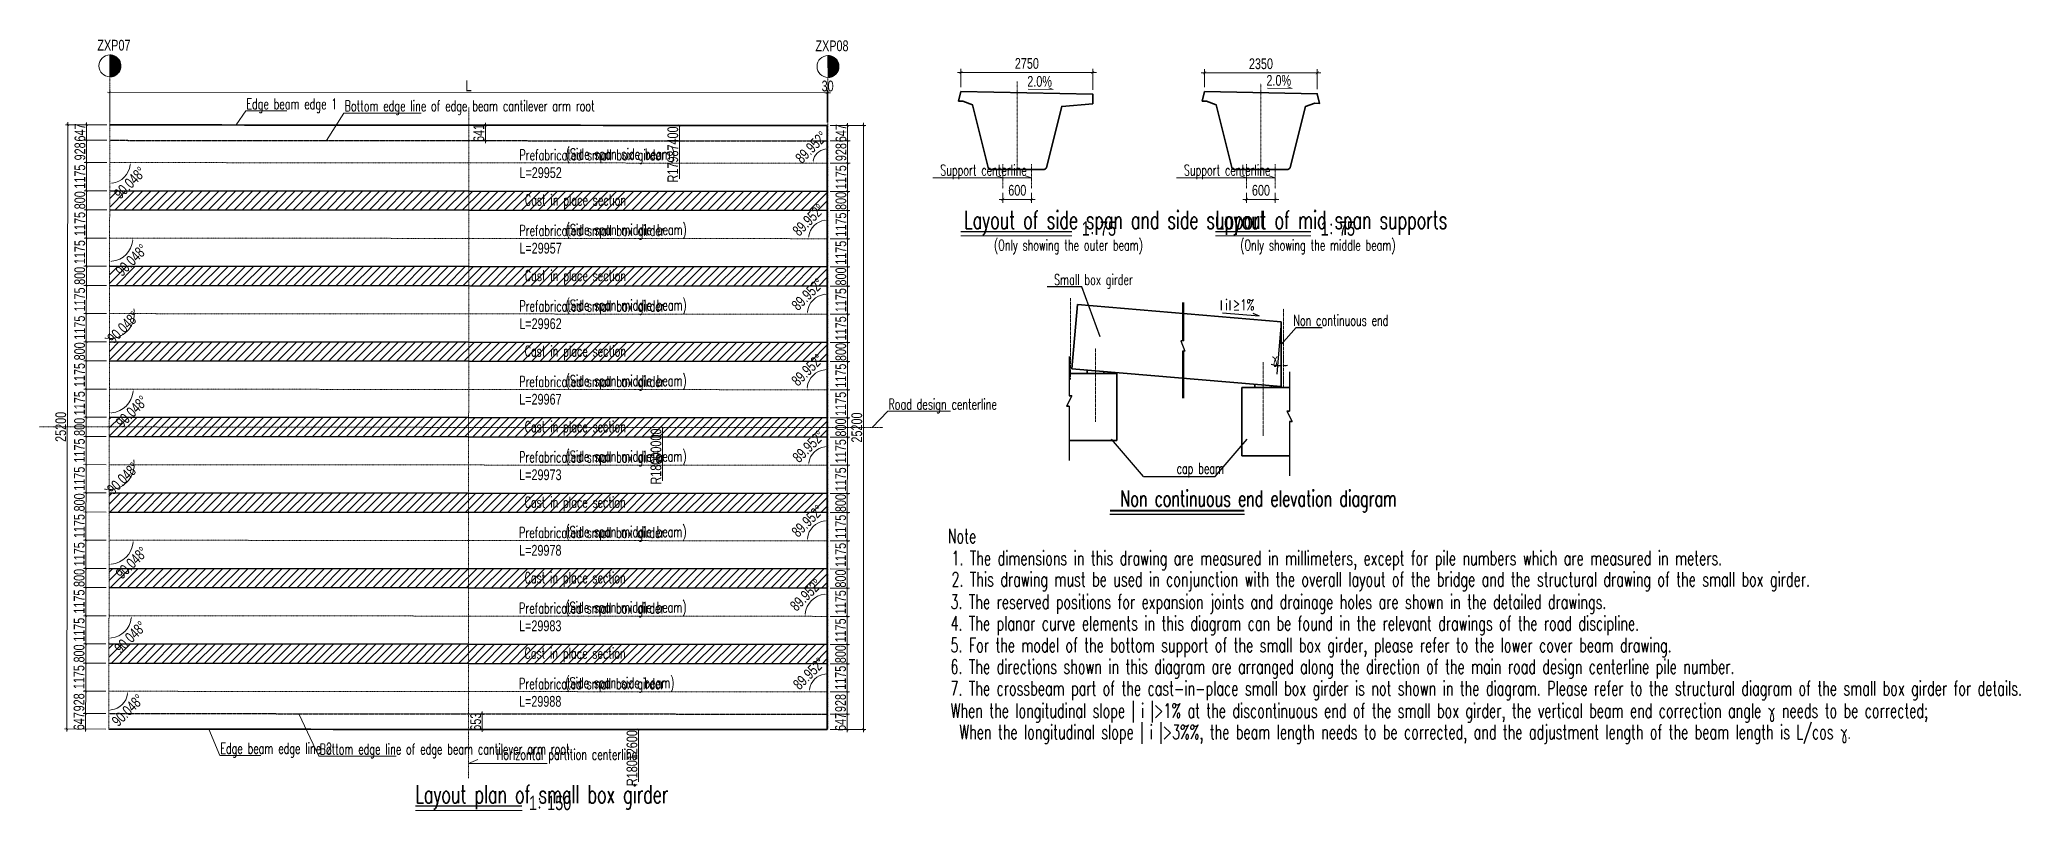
# Model space of a CAD drawing. Extents: x -2667085 to 4, y -2479164 to 2.
# Drawn here: x -2427772 to -2345087, y -2408643 to -2376501 of the extents above; entities that cross this region are included whole.
import ezdxf
from ezdxf.enums import TextEntityAlignment as Align

# ---------------------------------------------------------------- set-up
doc = ezdxf.new("R2010")
doc.units = 0
doc.header["$MEASUREMENT"] = 0
doc.header["$PDMODE"] = 3
for name, pattern in [('ACAD_ISO04W100', [30, 24, -3, 0, -3]), ('CONTINOUS', [0]), ('DASHDOT', [1, 0.5, -0.25, 0, -0.25]), ('DASHED', [0.75, 0.5, -0.25]), ('ZXX0', [30, 13, -2, 0.5, -2, 12.5])]:
    doc.linetypes.add(name, pattern=pattern)
doc.layers.get('0').update_dxf_attribs({"linetype": 'CONTINUOUS'})
doc.layers.get('DEFPOINTS').update_dxf_attribs({"linetype": 'CONTINUOUS'})
doc.layers.add('4', color=2, linetype='CONTINUOUS')
doc.layers.add('尺寸线', color=2, linetype='CONTINUOUS')
for name, color, linetype, lineweight in [('DashDot', 5, 'ACAD_ISO04W100', 13), ('Thick', 4, 'CONTINOUS', 35), ('Thin', 1, 'CONTINUOUS', 25), ('桥－总－中心线', 1, 'ZXX0', 13), ('桥－构造轮廓－实线', 4, 'CONTINUOUS', 35), ('桥－构造轮廓－虚线', 3, 'DASHED', 25), ('桥－综合标注', 31, 'CONTINUOUS', 13), ('桥－综合说明', 7, 'CONTINUOUS', 13)]:
    doc.layers.add(name, color=color, linetype=linetype, lineweight=lineweight)
doc.styles.add('SMEDI', font='smsim.shx', dxfattribs={"width": 0.75, "bigfont": 'smfs.shx'})
doc.styles.add('TONGJI-FONT', font='simplex.shx', dxfattribs={"width": 0.65})
doc.styles.add('Z1', font='SIMPLEX', dxfattribs={"width": 0.7, "bigfont": 'SMFS'})
doc.dimstyles.new('1-150', dxfattribs={"dimtxt": 450, "dimasz": 100, "dimexe": 100, "dimexo": 125, "dimgap": 50, "dimtad": 1, "dimdec": 0, "dimtxsty": 'SMEDI', "dimblk": 'ARCHTICK', "dimcen": 2.5, "dimdle": 100, "dimclrd": 256, "dimclre": 256, "dimclrt": 256, "dimazin": 3, "dimtfac": 1, "dimtdec": 0, "dimtix": 1, "dimtmove": 2, "dimatfit": 3, "dimldrblk": 'ARCHTICK', "dimfxl": 2, "dimlwd": -1, "dimlwe": -1, "dimarcsym": 0})
doc.dimstyles.new('1-150角度', dxfattribs={"dimtxt": 450, "dimasz": 100, "dimexe": 100, "dimexo": 125, "dimgap": 5, "dimtad": 1, "dimdec": 3, "dimtxsty": 'SMEDI', "dimcen": 2.5, "dimdle": 100, "dimclrd": 256, "dimclre": 256, "dimclrt": 256, "dimadec": 3, "dimazin": 3, "dimtfac": 1, "dimtdec": 3, "dimtmove": 2, "dimatfit": 3, "dimldrblk": 'ARCHTICK', "dimfxl": 2, "dimlwd": -1, "dimlwe": -1, "dimarcsym": 0})
doc.dimstyles.new('1-70', dxfattribs={"dimscale": 70, "dimtxt": 3, "dimasz": 0.85, "dimexe": 1, "dimexo": 1.25, "dimgap": 1, "dimtad": 1, "dimdec": 0, "dimtxsty": 'SMEDI', "dimblk": 'ARCHTICK', "dimcen": 2.5, "dimdle": 1, "dimclrd": 256, "dimclre": 256, "dimclrt": 256, "dimazin": 3, "dimtfac": 1, "dimtdec": 0, "dimtix": 1, "dimtmove": 2, "dimatfit": 3, "dimldrblk": 'ARCHTICK', "dimfxl": 2, "dimlwd": -1, "dimlwe": -1, "dimarcsym": 0})

msp = doc.modelspace()

# ---------------------------------------------------------------- texts
at = {"color": 2, "linetype": 'Continuous'}
for s, style, width, p in [('Small box girder', 'TONGJI-FONT', 0.65, (-2385422.7172, -2386733.0473)), ('i ≥1%', 'Z1', 0.7, (-2378278.0512, -2387785.5076)), ('Non continuous end', 'TONGJI-FONT', 0.65, (-2375439.689, -2388431.0406)), ('cap beam', 'TONGJI-FONT', 0.65, (-2380311.3839, -2394606.7847))]:
    msp.add_text(s, height=450, dxfattribs=dict(at, style=style, width=width)).set_placement(p)
at = {"layer": '4', "linetype": 'ByBlock', "style": 'Z1', "width": 0.7}
msp.add_text('γ', height=450, dxfattribs=at).set_placement((-2376208.0759, -2389866.1865), align=Align.MIDDLE)
at = {"layer": 'Thick', "color": 4, "style": 'TONGJI-FONT', "width": 0.65}
msp.add_text('Non continuous end elevation diagram', height=675, dxfattribs=at).set_placement((-2382650.7641, -2395975.5955))
at = {"layer": '尺寸线', "style": 'TONGJI-FONT', "width": 0.65}
for s, p in [('Note', (-2389861.4134, -2397505.9123)), ('1. The dimensions in this drawing are measured in millimeters, except for pile numbers which are measured in meters.', (-2389706.9672, -2398422.7984)), ('2. This drawing must be used in conjunction with the overall layout of the bridge and the structural drawing of the small box girder.', (-2389706.9672, -2399306.6305)), ('3. The reserved positions for expansion joints and drainage holes are shown in the detailed drawings.', (-2389747.8157, -2400243.9012)), ('4. The planar curve elements in this diagram can be found in the relevant drawings of the road discipline.', (-2389747.8157, -2401140.4771)), ('5. For the model of the bottom support of the small box girder, please refer to the lower cover beam drawing.', (-2389747.8157, -2402053.0314)), ('6. The directions shown in this diagram are arranged along the direction of the main road design centerline pile number.', (-2389747.8157, -2402950.21)), ('7. The crossbeam part of the cast-in-place small box girder is not shown in the diagram. Please refer to the structural diagram of the small box girder for details.', (-2389747.8157, -2403854.57)), ('When the longitudinal slope | i |>1%%% at the discontinuous end of the small box girder, the vertical beam end correction angle γ needs to be corrected;', (-2389733.6016, -2404783.7832)), ('When the longitudinal slope | i |>3%%, the beam length needs to be corrected, and the adjustment length of the beam length is L/cos γ.', (-2389372.005, -2405673.7172))]:
    msp.add_text(s, height=600, dxfattribs=at).set_placement(p)
at = {"layer": '桥－综合标注', "char_height": 450, "attachment_point": 5, "style": 'SMEDI'}
for s, insert, rotation in [('\\A1;R17987400', (-2401338.0582, -2381287.9699), 89.980248959), ('\\A1;R18000000', (-2402041.9545, -2393887.7037), 89.978022363), ('\\A1;R18012600', (-2403041.9923, -2406464.7784), 89.974856926)]:
    msp.add_mtext(s, dxfattribs=dict(at, insert=insert, rotation=rotation))
at = {"layer": '桥－综合说明'}
for s, height, style, width, p in [('ZXP07', 450, 'SMEDI', 0.75, (-2425359.9913, -2376957.6249)), ('ZXP08', 450, 'SMEDI', 0.75, (-2395384.3385, -2376982.6047)), ('2.0%', 450, 'SMEDI', 0.75, (-2376558.8769, -2378424.939)), ('2.0%', 450, 'SMEDI', 0.75, (-2386542.1509, -2378466.2106)), ('Edge beam edge 1', 450, 'TONGJI-FONT', 0.65, (-2419141.2513, -2379403.1423)), ('Bottom edge line of edge beam cantilever arm root', 450, 'TONGJI-FONT', 0.65, (-2415041.3198, -2379489.533)), ('Prefabricated small box girder', 450, 'TONGJI-FONT', 0.65, (-2407743.3904, -2381533.4112)), ('(Side span side beam)', 450, 'TONGJI-FONT', 0.65, (-2405803.797, -2381497.0325)), ('L=29952', 450, 'SMEDI', 0.75, (-2407743.3904, -2382272.4262)), ('Support centerline', 450, 'TONGJI-FONT', 0.65, (-2390179.2818, -2382167.4689)), ('Support centerline', 450, 'TONGJI-FONT', 0.65, (-2380007.7192, -2382167.4689)), ('Cast in place section', 450, 'TONGJI-FONT', 0.65, (-2407515.2674, -2383414.9505)), ('Layout of side span and side support', 750, 'TONGJI-FONT', 0.65, (-2389174.4316, -2384392.6788)), ('Layout of mid span supports', 750, 'TONGJI-FONT', 0.65, (-2378686.9097, -2384392.6788)), ('Prefabricated small box girder', 450, 'TONGJI-FONT', 0.65, (-2407746.0154, -2384683.409)), ('(Side span middle beam)', 450, 'TONGJI-FONT', 0.65, (-2405806.422, -2384647.0303)), ('1：75', 600, 'SMEDI', 0.75, (-2384268.9287, -2384677.9716)), ('1：75', 600, 'SMEDI', 0.75, (-2374296.3031, -2384677.9716)), ('L=29957', 450, 'SMEDI', 0.75, (-2407746.0154, -2385422.424)), ('(Only showing the outer beam)', 450, 'TONGJI-FONT', 0.65, (-2387931.6808, -2385295.4713)), ('(Only showing the middle beam)', 450, 'TONGJI-FONT', 0.65, (-2377651.4357, -2385295.4713)), ('Cast in place section', 450, 'TONGJI-FONT', 0.65, (-2407517.8924, -2386564.9483)), ('Prefabricated small box girder', 450, 'TONGJI-FONT', 0.65, (-2407748.6404, -2387833.4068)), ('(Side span middle beam)', 450, 'TONGJI-FONT', 0.65, (-2405809.047, -2387797.0281)), ('L=29962', 450, 'SMEDI', 0.75, (-2407748.6404, -2388572.4219)), ('Cast in place section', 450, 'TONGJI-FONT', 0.65, (-2407520.5174, -2389714.9461)), ('Prefabricated small box girder', 450, 'TONGJI-FONT', 0.65, (-2407751.2654, -2390983.4046)), ('(Side span middle beam)', 450, 'TONGJI-FONT', 0.65, (-2405811.672, -2390947.0259)), ('L=29967', 450, 'SMEDI', 0.75, (-2407751.2654, -2391722.4197)), ('Road design centerline', 450, 'TONGJI-FONT', 0.65, (-2392336.8508, -2391928.0648)), ('Cast in place section', 450, 'TONGJI-FONT', 0.65, (-2407523.1424, -2392864.9439)), ('Prefabricated small box girder', 450, 'TONGJI-FONT', 0.65, (-2407753.8904, -2394133.4024)), ('(Side span middle beam)', 450, 'TONGJI-FONT', 0.65, (-2405814.297, -2394097.0237)), ('L=29973', 450, 'SMEDI', 0.75, (-2407753.8904, -2394872.4175)), ('Cast in place section', 450, 'TONGJI-FONT', 0.65, (-2407525.7674, -2396014.9417)), ('Prefabricated small box girder', 450, 'TONGJI-FONT', 0.65, (-2407756.5154, -2397283.4003)), ('(Side span middle beam)', 450, 'TONGJI-FONT', 0.65, (-2405816.922, -2397247.0215)), ('L=29978', 450, 'SMEDI', 0.75, (-2407756.5154, -2398022.4153)), ('Cast in place section', 450, 'TONGJI-FONT', 0.65, (-2407528.3924, -2399164.9395)), ('Prefabricated small box girder', 450, 'TONGJI-FONT', 0.65, (-2407759.1404, -2400433.3981)), ('(Side span middle beam)', 450, 'TONGJI-FONT', 0.65, (-2405819.547, -2400397.0193)), ('L=29983', 450, 'SMEDI', 0.75, (-2407759.1404, -2401172.4131)), ('Cast in place section', 450, 'TONGJI-FONT', 0.65, (-2407531.0174, -2402314.9374)), ('Prefabricated small box girder', 450, 'TONGJI-FONT', 0.65, (-2407761.7654, -2403583.3959)), ('(Side span side beam)', 450, 'TONGJI-FONT', 0.65, (-2405822.172, -2403547.0171)), ('L=29988', 450, 'SMEDI', 0.75, (-2407761.7654, -2404322.4109)), ('Edge beam edge line 2', 450, 'TONGJI-FONT', 0.65, (-2420229.0603, -2406284.0071)), ('Bottom edge line of edge beam cantilever arm root', 450, 'TONGJI-FONT', 0.65, (-2416085.6125, -2406314.5208)), ('Horizontal partition centerline', 450, 'TONGJI-FONT', 0.65, (-2408695.521, -2406536.983)), ('Layout plan of small box girder', 750, 'TONGJI-FONT', 0.65, (-2412082.9239, -2408346.7094)), ('1：150', 600, 'SMEDI', 0.75, (-2407346.2255, -2408632.0022))]:
    msp.add_text(s, height=height, dxfattribs=dict(at, style=style, width=width)).set_placement(p)

# ---------------------------------------------------------------- blocks, each defined once
blk = doc.blocks.new('_ArchTick')
at = {"color": 0, "linetype": 'ByBlock', "const_width": 0.15}
blk.add_lwpolyline([(-0.5, -0.5), (0.5, 0.5)], dxfattribs=at)
blk = doc.blocks.new('*D385')
at = {"layer": 'DEFPOINTS', "color": 0, "transparency": 16777216}
for p in [(-2394891, -2378713), (-2424841, -2380052), (-2394892, -2380077)]:
    blk.add_point(p, dxfattribs=at)
at = {"layer": '桥－综合标注', "transparency": 16777216}
for p, q in [((-2424940, -2378688), (-2394791, -2378713)), ((-2424841, -2379927), (-2424840, -2378588)), ((-2394892, -2379952), (-2394891, -2378613))]:
    blk.add_line(p, q, dxfattribs=at)
at = {"layer": '桥－综合标注', "transparency": 16777216, "xscale": 100, "yscale": 100, "zscale": 100}
for p, rotation in [((-2424840, -2378688), 179.9522057369198), ((-2394891, -2378713), 359.9522057369198)]:
    blk.add_blockref('_ArchTick', p, dxfattribs=dict(at, rotation=rotation))
at = {"layer": '桥－综合标注', "transparency": 16777216, "insert": (-2409865, -2378425), "char_height": 450, "attachment_point": 5, "rotation": 359.95221, "style": 'SMEDI'}
blk.add_mtext('\\A1;L', dxfattribs=at)
blk = doc.blocks.new('*D386')
at = {"layer": 'DEFPOINTS', "color": 0, "transparency": 16777216}
for p in [(-2394862, -2378712), (-2394892, -2380077), (-2394862, -2380077)]:
    blk.add_point(p, dxfattribs=at)
at = {"layer": '桥－综合标注', "transparency": 16777216}
for p, q in [((-2394892, -2378712), (-2394992, -2378712)), ((-2394892, -2379952), (-2394892, -2378612)), ((-2394892, -2378712), (-2394862, -2378712)), ((-2394862, -2379952), (-2394862, -2378612)), ((-2394862, -2378712), (-2394762, -2378712))]:
    blk.add_line(p, q, dxfattribs=at)
at = {"layer": '桥－综合标注', "transparency": 16777216, "xscale": 100, "yscale": 100, "zscale": 100}
blk.add_blockref('_ArchTick', (-2394892, -2378712), dxfattribs=at)
at = {"layer": '桥－综合标注', "transparency": 16777216, "xscale": 100, "yscale": 100, "zscale": 100, "rotation": 180}
blk.add_blockref('_ArchTick', (-2394862, -2378712), dxfattribs=at)
at = {"layer": '桥－综合标注', "transparency": 16777216, "insert": (-2394877, -2378437), "char_height": 450, "attachment_point": 5, "style": 'SMEDI'}
blk.add_mtext('\\A1;30', dxfattribs=at)
blk = doc.blocks.new('*D387')
at = {"layer": 'DEFPOINTS', "color": 0, "transparency": 16777216}
for p in [(-2424841, -2380052), (-2425810, -2380698), (-2424842, -2380699)]:
    blk.add_point(p, dxfattribs=at)
at = {"layer": '桥－综合标注', "transparency": 16777216}
for p, q in [((-2424966, -2380052), (-2425909, -2380050)), ((-2425809, -2380051), (-2425810, -2380698)), ((-2425809, -2380051), (-2425809, -2379951)), ((-2424967, -2380699), (-2425910, -2380697)), ((-2425810, -2380698), (-2425810, -2380798))]:
    blk.add_line(p, q, dxfattribs=at)
at = {"layer": '桥－综合标注', "transparency": 16777216, "xscale": 100, "yscale": 100, "zscale": 100}
for p, rotation in [((-2425809, -2380051), 269.9045070348082), ((-2425810, -2380698), 89.90450703480823)]:
    blk.add_blockref('_ArchTick', p, dxfattribs=dict(at, rotation=rotation))
at = {"layer": '桥－综合标注', "transparency": 16777216, "insert": (-2426085, -2380374), "char_height": 450, "attachment_point": 5, "rotation": 89.90451, "style": 'SMEDI'}
blk.add_mtext('\\A1;647', dxfattribs=at)
blk = doc.blocks.new('*D388')
at = {"layer": 'DEFPOINTS', "color": 0, "transparency": 16777216}
for p in [(-2424842, -2380699), (-2425812, -2381626), (-2424844, -2381627)]:
    blk.add_point(p, dxfattribs=at)
at = {"layer": '桥－综合标注', "transparency": 16777216}
for p, q in [((-2424967, -2380699), (-2425910, -2380697)), ((-2425810, -2380598), (-2425812, -2381726)), ((-2424969, -2381627), (-2425912, -2381625))]:
    blk.add_line(p, q, dxfattribs=at)
at = {"layer": '桥－综合标注', "transparency": 16777216, "xscale": 100, "yscale": 100, "zscale": 100}
for p, rotation in [((-2425810, -2380698), 89.90450703480823), ((-2425812, -2381626), 269.9045070348082)]:
    blk.add_blockref('_ArchTick', p, dxfattribs=dict(at, rotation=rotation))
at = {"layer": '桥－综合标注', "transparency": 16777216, "insert": (-2426086, -2381161), "char_height": 450, "attachment_point": 5, "rotation": 89.90451, "style": 'SMEDI'}
blk.add_mtext('\\A1;928', dxfattribs=at)
blk = doc.blocks.new('*D389')
at = {"layer": 'DEFPOINTS', "color": 0, "transparency": 16777216}
for p in [(-2424844, -2381627), (-2425814, -2382801), (-2424846, -2382802)]:
    blk.add_point(p, dxfattribs=at)
at = {"layer": '桥－综合标注', "transparency": 16777216}
for p, q in [((-2424969, -2381627), (-2425912, -2381625)), ((-2425812, -2381526), (-2425814, -2382901)), ((-2424971, -2382802), (-2425914, -2382800))]:
    blk.add_line(p, q, dxfattribs=at)
at = {"layer": '桥－综合标注', "transparency": 16777216, "xscale": 100, "yscale": 100, "zscale": 100}
for p, rotation in [((-2425812, -2381626), 89.90450703480823), ((-2425814, -2382801), 269.9045070348082)]:
    blk.add_blockref('_ArchTick', p, dxfattribs=dict(at, rotation=rotation))
at = {"layer": '桥－综合标注', "transparency": 16777216, "insert": (-2426088, -2382213), "char_height": 450, "attachment_point": 5, "rotation": 89.90451, "style": 'SMEDI'}
blk.add_mtext('\\A1;1175', dxfattribs=at)
blk = doc.blocks.new('*D390')
at = {"layer": 'DEFPOINTS', "color": 0, "transparency": 16777216}
for p in [(-2424846, -2382802), (-2425815, -2383601), (-2424847, -2383602)]:
    blk.add_point(p, dxfattribs=at)
at = {"layer": '桥－综合标注', "transparency": 16777216}
for p, q in [((-2424971, -2382802), (-2425914, -2382800)), ((-2425814, -2382701), (-2425815, -2383701)), ((-2424972, -2383602), (-2425915, -2383600))]:
    blk.add_line(p, q, dxfattribs=at)
at = {"layer": '桥－综合标注', "transparency": 16777216, "xscale": 100, "yscale": 100, "zscale": 100}
for p, rotation in [((-2425814, -2382801), 89.90450703480823), ((-2425815, -2383601), 269.9045070348082)]:
    blk.add_blockref('_ArchTick', p, dxfattribs=dict(at, rotation=rotation))
at = {"layer": '桥－综合标注', "transparency": 16777216, "insert": (-2426089, -2383200), "char_height": 450, "attachment_point": 5, "rotation": 89.90451, "style": 'SMEDI'}
blk.add_mtext('\\A1;800', dxfattribs=at)
blk = doc.blocks.new('*D391')
at = {"layer": 'DEFPOINTS', "color": 0, "transparency": 16777216}
for p in [(-2424847, -2383602), (-2425817, -2384776), (-2424849, -2384777)]:
    blk.add_point(p, dxfattribs=at)
at = {"layer": '桥－综合标注', "transparency": 16777216}
for p, q in [((-2424972, -2383602), (-2425915, -2383600)), ((-2425815, -2383501), (-2425817, -2384876)), ((-2424974, -2384777), (-2425917, -2384775))]:
    blk.add_line(p, q, dxfattribs=at)
at = {"layer": '桥－综合标注', "transparency": 16777216, "xscale": 100, "yscale": 100, "zscale": 100}
for p, rotation in [((-2425815, -2383601), 89.90450703480823), ((-2425817, -2384776), 269.9045070348082)]:
    blk.add_blockref('_ArchTick', p, dxfattribs=dict(at, rotation=rotation))
at = {"layer": '桥－综合标注', "transparency": 16777216, "insert": (-2426091, -2384188), "char_height": 450, "attachment_point": 5, "rotation": 89.90451, "style": 'SMEDI'}
blk.add_mtext('\\A1;1175', dxfattribs=at)
blk = doc.blocks.new('*D392')
at = {"layer": 'DEFPOINTS', "color": 0, "transparency": 16777216}
for p in [(-2424849, -2384777), (-2425819, -2385951), (-2424851, -2385952)]:
    blk.add_point(p, dxfattribs=at)
at = {"layer": '桥－综合标注', "transparency": 16777216}
for p, q in [((-2424974, -2384777), (-2425917, -2384775)), ((-2425817, -2384676), (-2425819, -2386051)), ((-2424976, -2385952), (-2425919, -2385950))]:
    blk.add_line(p, q, dxfattribs=at)
at = {"layer": '桥－综合标注', "transparency": 16777216, "xscale": 100, "yscale": 100, "zscale": 100}
for p, rotation in [((-2425817, -2384776), 89.90450703480823), ((-2425819, -2385951), 269.9045070348082)]:
    blk.add_blockref('_ArchTick', p, dxfattribs=dict(at, rotation=rotation))
at = {"layer": '桥－综合标注', "transparency": 16777216, "insert": (-2426093, -2385363), "char_height": 450, "attachment_point": 5, "rotation": 89.90451, "style": 'SMEDI'}
blk.add_mtext('\\A1;1175', dxfattribs=at)
blk = doc.blocks.new('*D393')
at = {"layer": 'DEFPOINTS', "color": 0, "transparency": 16777216}
for p in [(-2424851, -2385952), (-2425820, -2386751), (-2424852, -2386752)]:
    blk.add_point(p, dxfattribs=at)
at = {"layer": '桥－综合标注', "transparency": 16777216}
for p, q in [((-2424976, -2385952), (-2425919, -2385950)), ((-2425819, -2385851), (-2425821, -2386851)), ((-2424977, -2386752), (-2425920, -2386750))]:
    blk.add_line(p, q, dxfattribs=at)
at = {"layer": '桥－综合标注', "transparency": 16777216, "xscale": 100, "yscale": 100, "zscale": 100}
for p, rotation in [((-2425819, -2385951), 89.90450703480823), ((-2425820, -2386751), 269.9045070348082)]:
    blk.add_blockref('_ArchTick', p, dxfattribs=dict(at, rotation=rotation))
at = {"layer": '桥－综合标注', "transparency": 16777216, "insert": (-2426095, -2386350), "char_height": 450, "attachment_point": 5, "rotation": 89.90451, "style": 'SMEDI'}
blk.add_mtext('\\A1;800', dxfattribs=at)
blk = doc.blocks.new('*D394')
at = {"layer": 'DEFPOINTS', "color": 0, "transparency": 16777216}
for p in [(-2424852, -2386752), (-2425822, -2387926), (-2424854, -2387927)]:
    blk.add_point(p, dxfattribs=at)
at = {"layer": '桥－综合标注', "transparency": 16777216}
for p, q in [((-2424977, -2386752), (-2425920, -2386750)), ((-2425820, -2386651), (-2425822, -2388026)), ((-2424979, -2387927), (-2425922, -2387925))]:
    blk.add_line(p, q, dxfattribs=at)
at = {"layer": '桥－综合标注', "transparency": 16777216, "xscale": 100, "yscale": 100, "zscale": 100}
for p, rotation in [((-2425820, -2386751), 89.90450703480823), ((-2425822, -2387926), 269.9045070348082)]:
    blk.add_blockref('_ArchTick', p, dxfattribs=dict(at, rotation=rotation))
at = {"layer": '桥－综合标注', "transparency": 16777216, "insert": (-2426096, -2387338), "char_height": 450, "attachment_point": 5, "rotation": 89.90451, "style": 'SMEDI'}
blk.add_mtext('\\A1;1175', dxfattribs=at)
blk = doc.blocks.new('*D395')
at = {"layer": 'DEFPOINTS', "color": 0, "transparency": 16777216}
for p in [(-2424854, -2387927), (-2425824, -2389101), (-2424856, -2389102)]:
    blk.add_point(p, dxfattribs=at)
at = {"layer": '桥－综合标注', "transparency": 16777216}
for p, q in [((-2424979, -2387927), (-2425922, -2387925)), ((-2425822, -2387826), (-2425824, -2389201)), ((-2424981, -2389102), (-2425924, -2389100))]:
    blk.add_line(p, q, dxfattribs=at)
at = {"layer": '桥－综合标注', "transparency": 16777216, "xscale": 100, "yscale": 100, "zscale": 100}
for p, rotation in [((-2425822, -2387926), 89.90450703480823), ((-2425824, -2389101), 269.9045070348082)]:
    blk.add_blockref('_ArchTick', p, dxfattribs=dict(at, rotation=rotation))
at = {"layer": '桥－综合标注', "transparency": 16777216, "insert": (-2426098, -2388513), "char_height": 450, "attachment_point": 5, "rotation": 89.90451, "style": 'SMEDI'}
blk.add_mtext('\\A1;1175', dxfattribs=at)
blk = doc.blocks.new('*D396')
at = {"layer": 'DEFPOINTS', "color": 0, "transparency": 16777216}
for p in [(-2424856, -2389102), (-2425826, -2389901), (-2424857, -2389902)]:
    blk.add_point(p, dxfattribs=at)
at = {"layer": '桥－综合标注', "transparency": 16777216}
for p, q in [((-2424981, -2389102), (-2425924, -2389100)), ((-2425824, -2389001), (-2425826, -2390001)), ((-2424982, -2389902), (-2425926, -2389900))]:
    blk.add_line(p, q, dxfattribs=at)
at = {"layer": '桥－综合标注', "transparency": 16777216, "xscale": 100, "yscale": 100, "zscale": 100}
for p, rotation in [((-2425824, -2389101), 89.90450703480823), ((-2425826, -2389901), 269.9045070348082)]:
    blk.add_blockref('_ArchTick', p, dxfattribs=dict(at, rotation=rotation))
at = {"layer": '桥－综合标注', "transparency": 16777216, "insert": (-2426100, -2389500), "char_height": 450, "attachment_point": 5, "rotation": 89.90451, "style": 'SMEDI'}
blk.add_mtext('\\A1;800', dxfattribs=at)
blk = doc.blocks.new('*D397')
at = {"layer": 'DEFPOINTS', "color": 0, "transparency": 16777216}
for p in [(-2424857, -2389902), (-2425828, -2391076), (-2424859, -2391077)]:
    blk.add_point(p, dxfattribs=at)
at = {"layer": '桥－综合标注', "transparency": 16777216}
for p, q in [((-2424982, -2389902), (-2425926, -2389900)), ((-2425825, -2389801), (-2425828, -2391176)), ((-2424984, -2391077), (-2425928, -2391075))]:
    blk.add_line(p, q, dxfattribs=at)
at = {"layer": '桥－综合标注', "transparency": 16777216, "xscale": 100, "yscale": 100, "zscale": 100}
for p, rotation in [((-2425826, -2389901), 89.90450703480823), ((-2425828, -2391076), 269.9045070348082)]:
    blk.add_blockref('_ArchTick', p, dxfattribs=dict(at, rotation=rotation))
at = {"layer": '桥－综合标注', "transparency": 16777216, "insert": (-2426102, -2390488), "char_height": 450, "attachment_point": 5, "rotation": 89.90451, "style": 'SMEDI'}
blk.add_mtext('\\A1;1175', dxfattribs=at)
blk = doc.blocks.new('*D398')
at = {"layer": 'DEFPOINTS', "color": 0, "transparency": 16777216}
for p in [(-2424859, -2391077), (-2425830, -2392251), (-2424861, -2392252)]:
    blk.add_point(p, dxfattribs=at)
at = {"layer": '桥－综合标注', "transparency": 16777216}
for p, q in [((-2424984, -2391077), (-2425928, -2391075)), ((-2425827, -2390976), (-2425830, -2392351)), ((-2424986, -2392252), (-2425930, -2392250))]:
    blk.add_line(p, q, dxfattribs=at)
at = {"layer": '桥－综合标注', "transparency": 16777216, "xscale": 100, "yscale": 100, "zscale": 100}
for p, rotation in [((-2425828, -2391076), 89.90450703480823), ((-2425830, -2392251), 269.9045070348082)]:
    blk.add_blockref('_ArchTick', p, dxfattribs=dict(at, rotation=rotation))
at = {"layer": '桥－综合标注', "transparency": 16777216, "insert": (-2426104, -2391663), "char_height": 450, "attachment_point": 5, "rotation": 89.90451, "style": 'SMEDI'}
blk.add_mtext('\\A1;1175', dxfattribs=at)
blk = doc.blocks.new('*D399')
at = {"layer": 'DEFPOINTS', "color": 0, "transparency": 16777216}
for p in [(-2424861, -2392252), (-2425831, -2393051), (-2424863, -2393052)]:
    blk.add_point(p, dxfattribs=at)
at = {"layer": '桥－综合标注', "transparency": 16777216}
for p, q in [((-2424986, -2392252), (-2425930, -2392250)), ((-2425829, -2392151), (-2425831, -2393151)), ((-2424988, -2393052), (-2425931, -2393050))]:
    blk.add_line(p, q, dxfattribs=at)
at = {"layer": '桥－综合标注', "transparency": 16777216, "xscale": 100, "yscale": 100, "zscale": 100}
for p, rotation in [((-2425830, -2392251), 89.90450703480823), ((-2425831, -2393051), 269.9045070348082)]:
    blk.add_blockref('_ArchTick', p, dxfattribs=dict(at, rotation=rotation))
at = {"layer": '桥－综合标注', "transparency": 16777216, "insert": (-2426105, -2392650), "char_height": 450, "attachment_point": 5, "rotation": 89.90451, "style": 'SMEDI'}
blk.add_mtext('\\A1;800', dxfattribs=at)
blk = doc.blocks.new('*D400')
at = {"layer": 'DEFPOINTS', "color": 0, "transparency": 16777216}
for p in [(-2424863, -2393052), (-2425833, -2394226), (-2424864, -2394227)]:
    blk.add_point(p, dxfattribs=at)
at = {"layer": '桥－综合标注', "transparency": 16777216}
for p, q in [((-2424988, -2393052), (-2425931, -2393050)), ((-2425831, -2392951), (-2425833, -2394326)), ((-2424989, -2394227), (-2425933, -2394225))]:
    blk.add_line(p, q, dxfattribs=at)
at = {"layer": '桥－综合标注', "transparency": 16777216, "xscale": 100, "yscale": 100, "zscale": 100}
for p, rotation in [((-2425831, -2393051), 89.90450703480823), ((-2425833, -2394226), 269.9045070348082)]:
    blk.add_blockref('_ArchTick', p, dxfattribs=dict(at, rotation=rotation))
at = {"layer": '桥－综合标注', "transparency": 16777216, "insert": (-2426107, -2393638), "char_height": 450, "attachment_point": 5, "rotation": 89.90451, "style": 'SMEDI'}
blk.add_mtext('\\A1;1175', dxfattribs=at)
blk = doc.blocks.new('*D401')
at = {"layer": 'DEFPOINTS', "color": 0, "transparency": 16777216}
for p in [(-2424864, -2394227), (-2425835, -2395401), (-2424867, -2395402)]:
    blk.add_point(p, dxfattribs=at)
at = {"layer": '桥－综合标注', "transparency": 16777216}
for p, q in [((-2424989, -2394227), (-2425933, -2394225)), ((-2425833, -2394126), (-2425835, -2395501)), ((-2424992, -2395402), (-2425935, -2395400))]:
    blk.add_line(p, q, dxfattribs=at)
at = {"layer": '桥－综合标注', "transparency": 16777216, "xscale": 100, "yscale": 100, "zscale": 100}
for p, rotation in [((-2425833, -2394226), 89.90450703480823), ((-2425835, -2395401), 269.9045070348082)]:
    blk.add_blockref('_ArchTick', p, dxfattribs=dict(at, rotation=rotation))
at = {"layer": '桥－综合标注', "transparency": 16777216, "insert": (-2426109, -2394813), "char_height": 450, "attachment_point": 5, "rotation": 89.90451, "style": 'SMEDI'}
blk.add_mtext('\\A1;1175', dxfattribs=at)
blk = doc.blocks.new('*D402')
at = {"layer": 'DEFPOINTS', "color": 0, "transparency": 16777216}
for p in [(-2424867, -2395402), (-2425836, -2396201), (-2424868, -2396202)]:
    blk.add_point(p, dxfattribs=at)
at = {"layer": '桥－综合标注', "transparency": 16777216}
for p, q in [((-2425835, -2395301), (-2425836, -2396301)), ((-2424992, -2395402), (-2425935, -2395400)), ((-2424993, -2396202), (-2425936, -2396200))]:
    blk.add_line(p, q, dxfattribs=at)
at = {"layer": '桥－综合标注', "transparency": 16777216, "xscale": 100, "yscale": 100, "zscale": 100}
for p, rotation in [((-2425835, -2395401), 89.90450703480823), ((-2425836, -2396201), 269.9045070348082)]:
    blk.add_blockref('_ArchTick', p, dxfattribs=dict(at, rotation=rotation))
at = {"layer": '桥－综合标注', "transparency": 16777216, "insert": (-2426110, -2395800), "char_height": 450, "attachment_point": 5, "rotation": 89.90451, "style": 'SMEDI'}
blk.add_mtext('\\A1;800', dxfattribs=at)
blk = doc.blocks.new('*D403')
at = {"layer": 'DEFPOINTS', "color": 0, "transparency": 16777216}
for p in [(-2424868, -2396202), (-2425838, -2397376), (-2424870, -2397377)]:
    blk.add_point(p, dxfattribs=at)
at = {"layer": '桥－综合标注', "transparency": 16777216}
for p, q in [((-2425836, -2396101), (-2425838, -2397476)), ((-2424993, -2396202), (-2425936, -2396200)), ((-2424995, -2397377), (-2425938, -2397375))]:
    blk.add_line(p, q, dxfattribs=at)
at = {"layer": '桥－综合标注', "transparency": 16777216, "xscale": 100, "yscale": 100, "zscale": 100}
for p, rotation in [((-2425836, -2396201), 89.90450703480823), ((-2425838, -2397376), 269.9045070348082)]:
    blk.add_blockref('_ArchTick', p, dxfattribs=dict(at, rotation=rotation))
at = {"layer": '桥－综合标注', "transparency": 16777216, "insert": (-2426112, -2396788), "char_height": 450, "attachment_point": 5, "rotation": 89.90451, "style": 'SMEDI'}
blk.add_mtext('\\A1;1175', dxfattribs=at)
blk = doc.blocks.new('*D404')
at = {"layer": 'DEFPOINTS', "color": 0, "transparency": 16777216}
for p in [(-2424870, -2397377), (-2425840, -2398551), (-2424872, -2398552)]:
    blk.add_point(p, dxfattribs=at)
at = {"layer": '桥－综合标注', "transparency": 16777216}
for p, q in [((-2424995, -2397377), (-2425938, -2397375)), ((-2425838, -2397276), (-2425840, -2398651)), ((-2424997, -2398552), (-2425940, -2398550))]:
    blk.add_line(p, q, dxfattribs=at)
at = {"layer": '桥－综合标注', "transparency": 16777216, "xscale": 100, "yscale": 100, "zscale": 100}
for p, rotation in [((-2425838, -2397376), 89.90450703480823), ((-2425840, -2398551), 269.9045070348082)]:
    blk.add_blockref('_ArchTick', p, dxfattribs=dict(at, rotation=rotation))
at = {"layer": '桥－综合标注', "transparency": 16777216, "insert": (-2426114, -2397963), "char_height": 450, "attachment_point": 5, "rotation": 89.90451, "style": 'SMEDI'}
blk.add_mtext('\\A1;1175', dxfattribs=at)
blk = doc.blocks.new('*D405')
at = {"layer": 'DEFPOINTS', "color": 0, "transparency": 16777216}
for p in [(-2424872, -2398552), (-2425841, -2399351), (-2424873, -2399352)]:
    blk.add_point(p, dxfattribs=at)
at = {"layer": '桥－综合标注', "transparency": 16777216}
for p, q in [((-2424997, -2398552), (-2425940, -2398550)), ((-2425840, -2398451), (-2425842, -2399451)), ((-2424998, -2399352), (-2425941, -2399350))]:
    blk.add_line(p, q, dxfattribs=at)
at = {"layer": '桥－综合标注', "transparency": 16777216, "xscale": 100, "yscale": 100, "zscale": 100}
for p, rotation in [((-2425840, -2398551), 89.90450703480823), ((-2425841, -2399351), 269.9045070348082)]:
    blk.add_blockref('_ArchTick', p, dxfattribs=dict(at, rotation=rotation))
at = {"layer": '桥－综合标注', "transparency": 16777216, "insert": (-2426116, -2398950), "char_height": 450, "attachment_point": 5, "rotation": 89.90451, "style": 'SMEDI'}
blk.add_mtext('\\A1;800', dxfattribs=at)
blk = doc.blocks.new('*D406')
at = {"layer": 'DEFPOINTS', "color": 0, "transparency": 16777216}
for p in [(-2424873, -2399352), (-2425843, -2400526), (-2424875, -2400527)]:
    blk.add_point(p, dxfattribs=at)
at = {"layer": '桥－综合标注', "transparency": 16777216}
for p, q in [((-2424998, -2399352), (-2425941, -2399350)), ((-2425841, -2399251), (-2425843, -2400626)), ((-2425000, -2400527), (-2425943, -2400525))]:
    blk.add_line(p, q, dxfattribs=at)
at = {"layer": '桥－综合标注', "transparency": 16777216, "xscale": 100, "yscale": 100, "zscale": 100}
for p, rotation in [((-2425841, -2399351), 89.90450703480823), ((-2425843, -2400526), 269.9045070348082)]:
    blk.add_blockref('_ArchTick', p, dxfattribs=dict(at, rotation=rotation))
at = {"layer": '桥－综合标注', "transparency": 16777216, "insert": (-2426117, -2399938), "char_height": 450, "attachment_point": 5, "rotation": 89.90451, "style": 'SMEDI'}
blk.add_mtext('\\A1;1175', dxfattribs=at)
blk = doc.blocks.new('*D407')
at = {"layer": 'DEFPOINTS', "color": 0, "transparency": 16777216}
for p in [(-2424875, -2400527), (-2425845, -2401701), (-2424877, -2401702)]:
    blk.add_point(p, dxfattribs=at)
at = {"layer": '桥－综合标注', "transparency": 16777216}
for p, q in [((-2425000, -2400527), (-2425943, -2400525)), ((-2425843, -2400426), (-2425845, -2401801)), ((-2425002, -2401702), (-2425945, -2401700))]:
    blk.add_line(p, q, dxfattribs=at)
at = {"layer": '桥－综合标注', "transparency": 16777216, "xscale": 100, "yscale": 100, "zscale": 100}
for p, rotation in [((-2425843, -2400526), 89.90450703480823), ((-2425845, -2401701), 269.9045070348082)]:
    blk.add_blockref('_ArchTick', p, dxfattribs=dict(at, rotation=rotation))
at = {"layer": '桥－综合标注', "transparency": 16777216, "insert": (-2426119, -2401113), "char_height": 450, "attachment_point": 5, "rotation": 89.90451, "style": 'SMEDI'}
blk.add_mtext('\\A1;1175', dxfattribs=at)
blk = doc.blocks.new('*D408')
at = {"layer": 'DEFPOINTS', "color": 0, "transparency": 16777216}
for p in [(-2424877, -2401702), (-2425847, -2402501), (-2424878, -2402502)]:
    blk.add_point(p, dxfattribs=at)
at = {"layer": '桥－综合标注', "transparency": 16777216}
for p, q in [((-2425002, -2401702), (-2425945, -2401700)), ((-2425845, -2401601), (-2425847, -2402601)), ((-2425003, -2402502), (-2425947, -2402500))]:
    blk.add_line(p, q, dxfattribs=at)
at = {"layer": '桥－综合标注', "transparency": 16777216, "xscale": 100, "yscale": 100, "zscale": 100}
for p, rotation in [((-2425845, -2401701), 89.90450703480823), ((-2425847, -2402501), 269.9045070348082)]:
    blk.add_blockref('_ArchTick', p, dxfattribs=dict(at, rotation=rotation))
at = {"layer": '桥－综合标注', "transparency": 16777216, "insert": (-2426121, -2402100), "char_height": 450, "attachment_point": 5, "rotation": 89.90451, "style": 'SMEDI'}
blk.add_mtext('\\A1;800', dxfattribs=at)
blk = doc.blocks.new('*D409')
at = {"layer": 'DEFPOINTS', "color": 0, "transparency": 16777216}
for p in [(-2424878, -2402502), (-2425849, -2403676), (-2424880, -2403677)]:
    blk.add_point(p, dxfattribs=at)
at = {"layer": '桥－综合标注', "transparency": 16777216}
for p, q in [((-2425003, -2402502), (-2425947, -2402500)), ((-2425846, -2402401), (-2425849, -2403776)), ((-2425005, -2403677), (-2425949, -2403675))]:
    blk.add_line(p, q, dxfattribs=at)
at = {"layer": '桥－综合标注', "transparency": 16777216, "xscale": 100, "yscale": 100, "zscale": 100}
for p, rotation in [((-2425847, -2402501), 89.90450703480823), ((-2425849, -2403676), 269.9045070348082)]:
    blk.add_blockref('_ArchTick', p, dxfattribs=dict(at, rotation=rotation))
at = {"layer": '桥－综合标注', "transparency": 16777216, "insert": (-2426123, -2403088), "char_height": 450, "attachment_point": 5, "rotation": 89.90451, "style": 'SMEDI'}
blk.add_mtext('\\A1;1175', dxfattribs=at)
blk = doc.blocks.new('*D410')
at = {"layer": 'DEFPOINTS', "color": 0, "transparency": 16777216}
for p in [(-2424880, -2403677), (-2425850, -2404604), (-2424882, -2404605)]:
    blk.add_point(p, dxfattribs=at)
at = {"layer": '桥－综合标注', "transparency": 16777216}
for p, q in [((-2425848, -2403576), (-2425850, -2404704)), ((-2425005, -2403677), (-2425949, -2403675)), ((-2425007, -2404605), (-2425950, -2404603))]:
    blk.add_line(p, q, dxfattribs=at)
at = {"layer": '桥－综合标注', "transparency": 16777216, "xscale": 100, "yscale": 100, "zscale": 100}
for p, rotation in [((-2425849, -2403676), 89.90450703480823), ((-2425850, -2404604), 269.9045070348082)]:
    blk.add_blockref('_ArchTick', p, dxfattribs=dict(at, rotation=rotation))
at = {"layer": '桥－综合标注', "transparency": 16777216, "insert": (-2426124, -2404139), "char_height": 450, "attachment_point": 5, "rotation": 89.90451, "style": 'SMEDI'}
blk.add_mtext('\\A1;928', dxfattribs=at)
blk = doc.blocks.new('*D411')
at = {"layer": 'DEFPOINTS', "color": 0, "transparency": 16777216}
for p in [(-2425851, -2405251), (-2424883, -2405252), (-2424882, -2404605)]:
    blk.add_point(p, dxfattribs=at)
at = {"layer": '桥－综合标注', "transparency": 16777216}
for p, q in [((-2425008, -2405252), (-2425951, -2405250)), ((-2425007, -2404605), (-2425950, -2404603)), ((-2425850, -2404604), (-2425851, -2405251)), ((-2425851, -2405251), (-2425851, -2405351)), ((-2425850, -2404604), (-2425850, -2404504))]:
    blk.add_line(p, q, dxfattribs=at)
at = {"layer": '桥－综合标注', "transparency": 16777216, "xscale": 100, "yscale": 100, "zscale": 100}
for p, rotation in [((-2425851, -2405251), 89.90450703480822), ((-2425850, -2404604), 269.9045070348082)]:
    blk.add_blockref('_ArchTick', p, dxfattribs=dict(at, rotation=rotation))
at = {"layer": '桥－综合标注', "transparency": 16777216, "insert": (-2426126, -2404927), "char_height": 450, "attachment_point": 5, "rotation": 89.90451, "style": 'SMEDI'}
blk.add_mtext('\\A1;647', dxfattribs=at)
blk = doc.blocks.new('*D412')
at = {"layer": 'DEFPOINTS', "color": 0, "transparency": 16777216}
for p in [(-2424841, -2380052), (-2426634, -2405249), (-2424883, -2405252)]:
    blk.add_point(p, dxfattribs=at)
at = {"layer": '桥－综合标注', "transparency": 16777216}
for p, q in [((-2424966, -2380052), (-2426692, -2380049)), ((-2426592, -2379949), (-2426634, -2405349)), ((-2425008, -2405252), (-2426734, -2405249))]:
    blk.add_line(p, q, dxfattribs=at)
at = {"layer": '桥－综合标注', "transparency": 16777216, "xscale": 100, "yscale": 100, "zscale": 100}
for p, rotation in [((-2426592, -2380049), 89.90450703481758), ((-2426634, -2405249), 269.9045070348176)]:
    blk.add_blockref('_ArchTick', p, dxfattribs=dict(at, rotation=rotation))
at = {"layer": '桥－综合标注', "transparency": 16777216, "insert": (-2426888, -2392649), "char_height": 450, "attachment_point": 5, "rotation": 89.90451, "style": 'SMEDI'}
blk.add_mtext('\\A1;25200', dxfattribs=at)
blk = doc.blocks.new('*D413')
at = {"layer": 'DEFPOINTS', "color": 0, "transparency": 16777216}
for p in [(-2394892, -2380077), (-2394893, -2380724), (-2394042, -2380725)]:
    blk.add_point(p, dxfattribs=at)
at = {"layer": '桥－综合标注', "transparency": 16777216}
for p, q in [((-2394767, -2380077), (-2393942, -2380078)), ((-2394042, -2380078), (-2394042, -2379978)), ((-2394042, -2380078), (-2394042, -2380725)), ((-2394768, -2380724), (-2393942, -2380725)), ((-2394042, -2380725), (-2394043, -2380825))]:
    blk.add_line(p, q, dxfattribs=at)
at = {"layer": '桥－综合标注', "transparency": 16777216, "xscale": 100, "yscale": 100, "zscale": 100}
for p, rotation in [((-2394042, -2380078), 269.9522535168692), ((-2394042, -2380725), 89.9522535168692)]:
    blk.add_blockref('_ArchTick', p, dxfattribs=dict(at, rotation=rotation))
at = {"layer": '桥－综合标注', "transparency": 16777216, "insert": (-2394317, -2380401), "char_height": 450, "attachment_point": 5, "rotation": 89.95225, "style": 'SMEDI'}
blk.add_mtext('\\A1;647', dxfattribs=at)
blk = doc.blocks.new('*D414')
at = {"layer": 'DEFPOINTS', "color": 0, "transparency": 16777216}
for p in [(-2394893, -2380724), (-2394892, -2381652), (-2394043, -2381653)]:
    blk.add_point(p, dxfattribs=at)
at = {"layer": '桥－综合标注', "transparency": 16777216}
for p, q in [((-2394768, -2380724), (-2393942, -2380725)), ((-2394042, -2380625), (-2394043, -2381753)), ((-2394767, -2381652), (-2393943, -2381653))]:
    blk.add_line(p, q, dxfattribs=at)
at = {"layer": '桥－综合标注', "transparency": 16777216, "xscale": 100, "yscale": 100, "zscale": 100}
for p, rotation in [((-2394042, -2380725), 89.95225351686926), ((-2394043, -2381653), 269.9522535168692)]:
    blk.add_blockref('_ArchTick', p, dxfattribs=dict(at, rotation=rotation))
at = {"layer": '桥－综合标注', "transparency": 16777216, "insert": (-2394318, -2381189), "char_height": 450, "attachment_point": 5, "rotation": 89.95225, "style": 'SMEDI'}
blk.add_mtext('\\A1;928', dxfattribs=at)
blk = doc.blocks.new('*D415')
at = {"layer": 'DEFPOINTS', "color": 0, "transparency": 16777216}
for p in [(-2394892, -2381652), (-2394892, -2382827), (-2394044, -2382828)]:
    blk.add_point(p, dxfattribs=at)
at = {"layer": '桥－综合标注', "transparency": 16777216}
for p, q in [((-2394767, -2381652), (-2393943, -2381653)), ((-2394043, -2381553), (-2394044, -2382928)), ((-2394767, -2382827), (-2393944, -2382828))]:
    blk.add_line(p, q, dxfattribs=at)
at = {"layer": '桥－综合标注', "transparency": 16777216, "xscale": 100, "yscale": 100, "zscale": 100}
for p, rotation in [((-2394043, -2381653), 89.95225351686926), ((-2394044, -2382828), 269.9522535168692)]:
    blk.add_blockref('_ArchTick', p, dxfattribs=dict(at, rotation=rotation))
at = {"layer": '桥－综合标注', "transparency": 16777216, "insert": (-2394319, -2382240), "char_height": 450, "attachment_point": 5, "rotation": 89.95225, "style": 'SMEDI'}
blk.add_mtext('\\A1;1175', dxfattribs=at)
blk = doc.blocks.new('*D416')
at = {"layer": 'DEFPOINTS', "color": 0, "transparency": 16777216}
for p in [(-2394892, -2382827), (-2394893, -2383627), (-2394045, -2383628)]:
    blk.add_point(p, dxfattribs=at)
at = {"layer": '桥－综合标注', "transparency": 16777216}
for p, q in [((-2394767, -2382827), (-2393944, -2382828)), ((-2394044, -2382728), (-2394045, -2383728)), ((-2394768, -2383627), (-2393945, -2383628))]:
    blk.add_line(p, q, dxfattribs=at)
at = {"layer": '桥－综合标注', "transparency": 16777216, "xscale": 100, "yscale": 100, "zscale": 100}
for p, rotation in [((-2394044, -2382828), 89.95225351686926), ((-2394045, -2383628), 269.9522535168692)]:
    blk.add_blockref('_ArchTick', p, dxfattribs=dict(at, rotation=rotation))
at = {"layer": '桥－综合标注', "transparency": 16777216, "insert": (-2394320, -2383228), "char_height": 450, "attachment_point": 5, "rotation": 89.95225, "style": 'SMEDI'}
blk.add_mtext('\\A1;800', dxfattribs=at)
blk = doc.blocks.new('*D417')
at = {"layer": 'DEFPOINTS', "color": 0, "transparency": 16777216}
for p in [(-2394893, -2383627), (-2394892, -2384802), (-2394046, -2384803)]:
    blk.add_point(p, dxfattribs=at)
at = {"layer": '桥－综合标注', "transparency": 16777216}
for p, q in [((-2394768, -2383627), (-2393945, -2383628)), ((-2394045, -2383528), (-2394046, -2384903)), ((-2394767, -2384802), (-2393946, -2384803))]:
    blk.add_line(p, q, dxfattribs=at)
at = {"layer": '桥－综合标注', "transparency": 16777216, "xscale": 100, "yscale": 100, "zscale": 100}
for p, rotation in [((-2394045, -2383628), 89.95225351686926), ((-2394046, -2384803), 269.9522535168692)]:
    blk.add_blockref('_ArchTick', p, dxfattribs=dict(at, rotation=rotation))
at = {"layer": '桥－综合标注', "transparency": 16777216, "insert": (-2394320, -2384215), "char_height": 450, "attachment_point": 5, "rotation": 89.95225, "style": 'SMEDI'}
blk.add_mtext('\\A1;1175', dxfattribs=at)
blk = doc.blocks.new('*D418')
at = {"layer": 'DEFPOINTS', "color": 0, "transparency": 16777216}
for p in [(-2394892, -2384802), (-2394892, -2385977), (-2394047, -2385978)]:
    blk.add_point(p, dxfattribs=at)
at = {"layer": '桥－综合标注', "transparency": 16777216}
for p, q in [((-2394767, -2384802), (-2393946, -2384803)), ((-2394046, -2384703), (-2394047, -2386078)), ((-2394767, -2385977), (-2393947, -2385978))]:
    blk.add_line(p, q, dxfattribs=at)
at = {"layer": '桥－综合标注', "transparency": 16777216, "xscale": 100, "yscale": 100, "zscale": 100}
for p, rotation in [((-2394046, -2384803), 89.95225351686926), ((-2394047, -2385978), 269.9522535168692)]:
    blk.add_blockref('_ArchTick', p, dxfattribs=dict(at, rotation=rotation))
at = {"layer": '桥－综合标注', "transparency": 16777216, "insert": (-2394321, -2385390), "char_height": 450, "attachment_point": 5, "rotation": 89.95225, "style": 'SMEDI'}
blk.add_mtext('\\A1;1175', dxfattribs=at)
blk = doc.blocks.new('*D419')
at = {"layer": 'DEFPOINTS', "color": 0, "transparency": 16777216}
for p in [(-2394892, -2385977), (-2394892, -2386777), (-2394047, -2386778)]:
    blk.add_point(p, dxfattribs=at)
at = {"layer": '桥－综合标注', "transparency": 16777216}
for p, q in [((-2394767, -2385977), (-2393947, -2385978)), ((-2394047, -2385878), (-2394048, -2386878)), ((-2394767, -2386777), (-2393947, -2386778))]:
    blk.add_line(p, q, dxfattribs=at)
at = {"layer": '桥－综合标注', "transparency": 16777216, "xscale": 100, "yscale": 100, "zscale": 100}
for p, rotation in [((-2394047, -2385978), 89.95225351686926), ((-2394047, -2386778), 269.9522535168692)]:
    blk.add_blockref('_ArchTick', p, dxfattribs=dict(at, rotation=rotation))
at = {"layer": '桥－综合标注', "transparency": 16777216, "insert": (-2394322, -2386378), "char_height": 450, "attachment_point": 5, "rotation": 89.95225, "style": 'SMEDI'}
blk.add_mtext('\\A1;800', dxfattribs=at)
blk = doc.blocks.new('*D420')
at = {"layer": 'DEFPOINTS', "color": 0, "transparency": 16777216}
for p in [(-2394892, -2386777), (-2394892, -2387952), (-2394048, -2387953)]:
    blk.add_point(p, dxfattribs=at)
at = {"layer": '桥－综合标注', "transparency": 16777216}
for p, q in [((-2394767, -2386777), (-2393947, -2386778)), ((-2394047, -2386678), (-2394049, -2388053)), ((-2394767, -2387952), (-2393948, -2387953))]:
    blk.add_line(p, q, dxfattribs=at)
at = {"layer": '桥－综合标注', "transparency": 16777216, "xscale": 100, "yscale": 100, "zscale": 100}
for p, rotation in [((-2394047, -2386778), 89.95225351686926), ((-2394048, -2387953), 269.9522535168692)]:
    blk.add_blockref('_ArchTick', p, dxfattribs=dict(at, rotation=rotation))
at = {"layer": '桥－综合标注', "transparency": 16777216, "insert": (-2394323, -2387365), "char_height": 450, "attachment_point": 5, "rotation": 89.95225, "style": 'SMEDI'}
blk.add_mtext('\\A1;1175', dxfattribs=at)
blk = doc.blocks.new('*D421')
at = {"layer": 'DEFPOINTS', "color": 0, "transparency": 16777216}
for p in [(-2394892, -2387952), (-2394892, -2389127), (-2394049, -2389128)]:
    blk.add_point(p, dxfattribs=at)
at = {"layer": '桥－综合标注', "transparency": 16777216}
for p, q in [((-2394048, -2387853), (-2394050, -2389228)), ((-2394767, -2387952), (-2393948, -2387953)), ((-2394767, -2389127), (-2393949, -2389128))]:
    blk.add_line(p, q, dxfattribs=at)
at = {"layer": '桥－综合标注', "transparency": 16777216, "xscale": 100, "yscale": 100, "zscale": 100}
for p, rotation in [((-2394048, -2387953), 89.95225351686926), ((-2394049, -2389128), 269.9522535168692)]:
    blk.add_blockref('_ArchTick', p, dxfattribs=dict(at, rotation=rotation))
at = {"layer": '桥－综合标注', "transparency": 16777216, "insert": (-2394324, -2388540), "char_height": 450, "attachment_point": 5, "rotation": 89.95225, "style": 'SMEDI'}
blk.add_mtext('\\A1;1175', dxfattribs=at)
blk = doc.blocks.new('*D422')
at = {"layer": 'DEFPOINTS', "color": 0, "transparency": 16777216}
for p in [(-2394892, -2389127), (-2394892, -2389927), (-2394050, -2389928)]:
    blk.add_point(p, dxfattribs=at)
at = {"layer": '桥－综合标注', "transparency": 16777216}
for p, q in [((-2394767, -2389127), (-2393949, -2389128)), ((-2394049, -2389028), (-2394050, -2390028)), ((-2394767, -2389927), (-2393950, -2389928))]:
    blk.add_line(p, q, dxfattribs=at)
at = {"layer": '桥－综合标注', "transparency": 16777216, "xscale": 100, "yscale": 100, "zscale": 100}
for p, rotation in [((-2394049, -2389128), 89.95225351686926), ((-2394050, -2389928), 269.9522535168692)]:
    blk.add_blockref('_ArchTick', p, dxfattribs=dict(at, rotation=rotation))
at = {"layer": '桥－综合标注', "transparency": 16777216, "insert": (-2394325, -2389528), "char_height": 450, "attachment_point": 5, "rotation": 89.95225, "style": 'SMEDI'}
blk.add_mtext('\\A1;800', dxfattribs=at)
blk = doc.blocks.new('*D423')
at = {"layer": 'DEFPOINTS', "color": 0, "transparency": 16777216}
for p in [(-2394892, -2389927), (-2394892, -2391102), (-2394051, -2391103)]:
    blk.add_point(p, dxfattribs=at)
at = {"layer": '桥－综合标注', "transparency": 16777216}
for p, q in [((-2394767, -2389927), (-2393950, -2389928)), ((-2394050, -2389828), (-2394051, -2391203)), ((-2394767, -2391102), (-2393951, -2391103))]:
    blk.add_line(p, q, dxfattribs=at)
at = {"layer": '桥－综合标注', "transparency": 16777216, "xscale": 100, "yscale": 100, "zscale": 100}
for p, rotation in [((-2394050, -2389928), 89.95225351686926), ((-2394051, -2391103), 269.9522535168692)]:
    blk.add_blockref('_ArchTick', p, dxfattribs=dict(at, rotation=rotation))
at = {"layer": '桥－综合标注', "transparency": 16777216, "insert": (-2394326, -2390515), "char_height": 450, "attachment_point": 5, "rotation": 89.95225, "style": 'SMEDI'}
blk.add_mtext('\\A1;1175', dxfattribs=at)
blk = doc.blocks.new('*D424')
at = {"layer": 'DEFPOINTS', "color": 0, "transparency": 16777216}
for p in [(-2394892, -2391102), (-2394892, -2392277), (-2394052, -2392278)]:
    blk.add_point(p, dxfattribs=at)
at = {"layer": '桥－综合标注', "transparency": 16777216}
for p, q in [((-2394767, -2391102), (-2393951, -2391103)), ((-2394051, -2391003), (-2394052, -2392378)), ((-2394767, -2392277), (-2393952, -2392278))]:
    blk.add_line(p, q, dxfattribs=at)
at = {"layer": '桥－综合标注', "transparency": 16777216, "xscale": 100, "yscale": 100, "zscale": 100}
for p, rotation in [((-2394051, -2391103), 89.95225351686926), ((-2394052, -2392278), 269.9522535168692)]:
    blk.add_blockref('_ArchTick', p, dxfattribs=dict(at, rotation=rotation))
at = {"layer": '桥－综合标注', "transparency": 16777216, "insert": (-2394327, -2391690), "char_height": 450, "attachment_point": 5, "rotation": 89.95225, "style": 'SMEDI'}
blk.add_mtext('\\A1;1175', dxfattribs=at)
blk = doc.blocks.new('*D425')
at = {"layer": 'DEFPOINTS', "color": 0, "transparency": 16777216}
for p in [(-2394892, -2392277), (-2394892, -2393077), (-2394053, -2393078)]:
    blk.add_point(p, dxfattribs=at)
at = {"layer": '桥－综合标注', "transparency": 16777216}
for p, q in [((-2394767, -2392277), (-2393952, -2392278)), ((-2394052, -2392178), (-2394053, -2393178)), ((-2394767, -2393077), (-2393953, -2393078))]:
    blk.add_line(p, q, dxfattribs=at)
at = {"layer": '桥－综合标注', "transparency": 16777216, "xscale": 100, "yscale": 100, "zscale": 100}
for p, rotation in [((-2394052, -2392278), 89.95225351686926), ((-2394053, -2393078), 269.9522535168692)]:
    blk.add_blockref('_ArchTick', p, dxfattribs=dict(at, rotation=rotation))
at = {"layer": '桥－综合标注', "transparency": 16777216, "insert": (-2394327, -2392678), "char_height": 450, "attachment_point": 5, "rotation": 89.95225, "style": 'SMEDI'}
blk.add_mtext('\\A1;800', dxfattribs=at)
blk = doc.blocks.new('*D426')
at = {"layer": 'DEFPOINTS', "color": 0, "transparency": 16777216}
for p in [(-2394892, -2393077), (-2394892, -2394252), (-2394054, -2394253)]:
    blk.add_point(p, dxfattribs=at)
at = {"layer": '桥－综合标注', "transparency": 16777216}
for p, q in [((-2394767, -2393077), (-2393953, -2393078)), ((-2394053, -2392978), (-2394054, -2394353)), ((-2394767, -2394252), (-2393954, -2394253))]:
    blk.add_line(p, q, dxfattribs=at)
at = {"layer": '桥－综合标注', "transparency": 16777216, "xscale": 100, "yscale": 100, "zscale": 100}
for p, rotation in [((-2394053, -2393078), 89.95225351686926), ((-2394054, -2394253), 269.9522535168692)]:
    blk.add_blockref('_ArchTick', p, dxfattribs=dict(at, rotation=rotation))
at = {"layer": '桥－综合标注', "transparency": 16777216, "insert": (-2394328, -2393665), "char_height": 450, "attachment_point": 5, "rotation": 89.95225, "style": 'SMEDI'}
blk.add_mtext('\\A1;1175', dxfattribs=at)
blk = doc.blocks.new('*D427')
at = {"layer": 'DEFPOINTS', "color": 0, "transparency": 16777216}
for p in [(-2394892, -2394252), (-2394892, -2395427), (-2394055, -2395428)]:
    blk.add_point(p, dxfattribs=at)
at = {"layer": '桥－综合标注', "transparency": 16777216}
for p, q in [((-2394767, -2394252), (-2393954, -2394253)), ((-2394054, -2394153), (-2394055, -2395528)), ((-2394767, -2395427), (-2393955, -2395428))]:
    blk.add_line(p, q, dxfattribs=at)
at = {"layer": '桥－综合标注', "transparency": 16777216, "xscale": 100, "yscale": 100, "zscale": 100}
for p, rotation in [((-2394054, -2394253), 89.95225351686926), ((-2394055, -2395428), 269.9522535168692)]:
    blk.add_blockref('_ArchTick', p, dxfattribs=dict(at, rotation=rotation))
at = {"layer": '桥－综合标注', "transparency": 16777216, "insert": (-2394329, -2394840), "char_height": 450, "attachment_point": 5, "rotation": 89.95225, "style": 'SMEDI'}
blk.add_mtext('\\A1;1175', dxfattribs=at)
blk = doc.blocks.new('*D428')
at = {"layer": 'DEFPOINTS', "color": 0, "transparency": 16777216}
for p in [(-2394892, -2395427), (-2394892, -2396227), (-2394055, -2396228)]:
    blk.add_point(p, dxfattribs=at)
at = {"layer": '桥－综合标注', "transparency": 16777216}
for p, q in [((-2394055, -2395328), (-2394055, -2396328)), ((-2394767, -2395427), (-2393955, -2395428)), ((-2394767, -2396227), (-2393955, -2396228))]:
    blk.add_line(p, q, dxfattribs=at)
at = {"layer": '桥－综合标注', "transparency": 16777216, "xscale": 100, "yscale": 100, "zscale": 100}
for p, rotation in [((-2394055, -2396228), 269.9522535168692), ((-2394055, -2395428), 89.95225351686926)]:
    blk.add_blockref('_ArchTick', p, dxfattribs=dict(at, rotation=rotation))
at = {"layer": '桥－综合标注', "transparency": 16777216, "insert": (-2394330, -2395828), "char_height": 450, "attachment_point": 5, "rotation": 89.95225, "style": 'SMEDI'}
blk.add_mtext('\\A1;800', dxfattribs=at)
blk = doc.blocks.new('*D429')
at = {"layer": 'DEFPOINTS', "color": 0, "transparency": 16777216}
for p in [(-2394892, -2396227), (-2394892, -2397402), (-2394056, -2397403)]:
    blk.add_point(p, dxfattribs=at)
at = {"layer": '桥－综合标注', "transparency": 16777216}
for p, q in [((-2394055, -2396128), (-2394056, -2397503)), ((-2394767, -2396227), (-2393955, -2396228)), ((-2394767, -2397402), (-2393956, -2397403))]:
    blk.add_line(p, q, dxfattribs=at)
at = {"layer": '桥－综合标注', "transparency": 16777216, "xscale": 100, "yscale": 100, "zscale": 100}
for p, rotation in [((-2394055, -2396228), 89.95225351686926), ((-2394056, -2397403), 269.9522535168692)]:
    blk.add_blockref('_ArchTick', p, dxfattribs=dict(at, rotation=rotation))
at = {"layer": '桥－综合标注', "transparency": 16777216, "insert": (-2394331, -2396815), "char_height": 450, "attachment_point": 5, "rotation": 89.95225, "style": 'SMEDI'}
blk.add_mtext('\\A1;1175', dxfattribs=at)
blk = doc.blocks.new('*D430')
at = {"layer": 'DEFPOINTS', "color": 0, "transparency": 16777216}
for p in [(-2394892, -2397402), (-2394892, -2398577), (-2394057, -2398578)]:
    blk.add_point(p, dxfattribs=at)
at = {"layer": '桥－综合标注', "transparency": 16777216}
for p, q in [((-2394767, -2397402), (-2393956, -2397403)), ((-2394056, -2397303), (-2394057, -2398678)), ((-2394767, -2398577), (-2393957, -2398578))]:
    blk.add_line(p, q, dxfattribs=at)
at = {"layer": '桥－综合标注', "transparency": 16777216, "xscale": 100, "yscale": 100, "zscale": 100}
for p, rotation in [((-2394056, -2397403), 89.95225351686926), ((-2394057, -2398578), 269.9522535168692)]:
    blk.add_blockref('_ArchTick', p, dxfattribs=dict(at, rotation=rotation))
at = {"layer": '桥－综合标注', "transparency": 16777216, "insert": (-2394332, -2397990), "char_height": 450, "attachment_point": 5, "rotation": 89.95225, "style": 'SMEDI'}
blk.add_mtext('\\A1;1175', dxfattribs=at)
blk = doc.blocks.new('*D431')
at = {"layer": 'DEFPOINTS', "color": 0, "transparency": 16777216}
for p in [(-2394892, -2398577), (-2394892, -2399377), (-2394058, -2399378)]:
    blk.add_point(p, dxfattribs=at)
at = {"layer": '桥－综合标注', "transparency": 16777216}
for p, q in [((-2394767, -2398577), (-2393957, -2398578)), ((-2394057, -2398478), (-2394058, -2399478)), ((-2394767, -2399377), (-2393958, -2399378))]:
    blk.add_line(p, q, dxfattribs=at)
at = {"layer": '桥－综合标注', "transparency": 16777216, "xscale": 100, "yscale": 100, "zscale": 100}
for p, rotation in [((-2394057, -2398578), 89.95225351686926), ((-2394058, -2399378), 269.9522535168692)]:
    blk.add_blockref('_ArchTick', p, dxfattribs=dict(at, rotation=rotation))
at = {"layer": '桥－综合标注', "transparency": 16777216, "insert": (-2394333, -2398978), "char_height": 450, "attachment_point": 5, "rotation": 89.95225, "style": 'SMEDI'}
blk.add_mtext('\\A1;800', dxfattribs=at)
blk = doc.blocks.new('*D432')
at = {"layer": 'DEFPOINTS', "color": 0, "transparency": 16777216}
for p in [(-2394892, -2399377), (-2394892, -2400552), (-2394059, -2400553)]:
    blk.add_point(p, dxfattribs=at)
at = {"layer": '桥－综合标注', "transparency": 16777216}
for p, q in [((-2394767, -2399377), (-2393958, -2399378)), ((-2394058, -2399278), (-2394059, -2400653)), ((-2394767, -2400552), (-2393959, -2400553))]:
    blk.add_line(p, q, dxfattribs=at)
at = {"layer": '桥－综合标注', "transparency": 16777216, "xscale": 100, "yscale": 100, "zscale": 100}
for p, rotation in [((-2394058, -2399378), 89.95225351686926), ((-2394059, -2400553), 269.9522535168692)]:
    blk.add_blockref('_ArchTick', p, dxfattribs=dict(at, rotation=rotation))
at = {"layer": '桥－综合标注', "transparency": 16777216, "insert": (-2394333, -2399965), "char_height": 450, "attachment_point": 5, "rotation": 89.95225, "style": 'SMEDI'}
blk.add_mtext('\\A1;1175', dxfattribs=at)
blk = doc.blocks.new('*D433')
at = {"layer": 'DEFPOINTS', "color": 0, "transparency": 16777216}
for p in [(-2394892, -2400552), (-2394892, -2401727), (-2394060, -2401728)]:
    blk.add_point(p, dxfattribs=at)
at = {"layer": '桥－综合标注', "transparency": 16777216}
for p, q in [((-2394767, -2400552), (-2393959, -2400553)), ((-2394059, -2400453), (-2394060, -2401828)), ((-2394767, -2401727), (-2393960, -2401728))]:
    blk.add_line(p, q, dxfattribs=at)
at = {"layer": '桥－综合标注', "transparency": 16777216, "xscale": 100, "yscale": 100, "zscale": 100}
for p, rotation in [((-2394059, -2400553), 89.95225351686926), ((-2394060, -2401728), 269.9522535168692)]:
    blk.add_blockref('_ArchTick', p, dxfattribs=dict(at, rotation=rotation))
at = {"layer": '桥－综合标注', "transparency": 16777216, "insert": (-2394334, -2401140), "char_height": 450, "attachment_point": 5, "rotation": 89.95225, "style": 'SMEDI'}
blk.add_mtext('\\A1;1175', dxfattribs=at)
blk = doc.blocks.new('*D434')
at = {"layer": 'DEFPOINTS', "color": 0, "transparency": 16777216}
for p in [(-2394892, -2401727), (-2394892, -2402527), (-2394061, -2402528)]:
    blk.add_point(p, dxfattribs=at)
at = {"layer": '桥－综合标注', "transparency": 16777216}
for p, q in [((-2394767, -2401727), (-2393960, -2401728)), ((-2394060, -2401628), (-2394061, -2402628)), ((-2394767, -2402527), (-2393961, -2402528))]:
    blk.add_line(p, q, dxfattribs=at)
at = {"layer": '桥－综合标注', "transparency": 16777216, "xscale": 100, "yscale": 100, "zscale": 100}
for p, rotation in [((-2394060, -2401728), 89.95225351686926), ((-2394061, -2402528), 269.9522535168692)]:
    blk.add_blockref('_ArchTick', p, dxfattribs=dict(at, rotation=rotation))
at = {"layer": '桥－综合标注', "transparency": 16777216, "insert": (-2394335, -2402128), "char_height": 450, "attachment_point": 5, "rotation": 89.95225, "style": 'SMEDI'}
blk.add_mtext('\\A1;800', dxfattribs=at)
blk = doc.blocks.new('*D435')
at = {"layer": 'DEFPOINTS', "color": 0, "transparency": 16777216}
for p in [(-2394892, -2402527), (-2394892, -2403702), (-2394062, -2403703)]:
    blk.add_point(p, dxfattribs=at)
at = {"layer": '桥－综合标注', "transparency": 16777216}
for p, q in [((-2394767, -2402527), (-2393961, -2402528)), ((-2394061, -2402428), (-2394062, -2403803)), ((-2394767, -2403702), (-2393962, -2403703))]:
    blk.add_line(p, q, dxfattribs=at)
at = {"layer": '桥－综合标注', "transparency": 16777216, "xscale": 100, "yscale": 100, "zscale": 100}
for p, rotation in [((-2394061, -2402528), 89.95225351686926), ((-2394062, -2403703), 269.9522535168692)]:
    blk.add_blockref('_ArchTick', p, dxfattribs=dict(at, rotation=rotation))
at = {"layer": '桥－综合标注', "transparency": 16777216, "insert": (-2394336, -2403115), "char_height": 450, "attachment_point": 5, "rotation": 89.95225, "style": 'SMEDI'}
blk.add_mtext('\\A1;1175', dxfattribs=at)
blk = doc.blocks.new('*D436')
at = {"layer": 'DEFPOINTS', "color": 0, "transparency": 16777216}
for p in [(-2394892, -2403702), (-2394892, -2404630), (-2394062, -2404631)]:
    blk.add_point(p, dxfattribs=at)
at = {"layer": '桥－综合标注', "transparency": 16777216}
for p, q in [((-2394061, -2403603), (-2394062, -2404731)), ((-2394767, -2403702), (-2393962, -2403703)), ((-2394767, -2404630), (-2393962, -2404631))]:
    blk.add_line(p, q, dxfattribs=at)
at = {"layer": '桥－综合标注', "transparency": 16777216, "xscale": 100, "yscale": 100, "zscale": 100}
for p, rotation in [((-2394062, -2403703), 89.95225351686926), ((-2394062, -2404631), 269.9522535168692)]:
    blk.add_blockref('_ArchTick', p, dxfattribs=dict(at, rotation=rotation))
at = {"layer": '桥－综合标注', "transparency": 16777216, "insert": (-2394337, -2404167), "char_height": 450, "attachment_point": 5, "rotation": 89.95225, "style": 'SMEDI'}
blk.add_mtext('\\A1;928', dxfattribs=at)
blk = doc.blocks.new('*D437')
at = {"layer": 'DEFPOINTS', "color": 0, "transparency": 16777216}
for p in [(-2394892, -2404630), (-2394892, -2405277), (-2394063, -2405278)]:
    blk.add_point(p, dxfattribs=at)
at = {"layer": '桥－综合标注', "transparency": 16777216}
for p, q in [((-2394767, -2404630), (-2393962, -2404631)), ((-2394767, -2405277), (-2393963, -2405278)), ((-2394062, -2404631), (-2394063, -2405278)), ((-2394063, -2405278), (-2394063, -2405378)), ((-2394062, -2404631), (-2394062, -2404531))]:
    blk.add_line(p, q, dxfattribs=at)
at = {"layer": '桥－综合标注', "transparency": 16777216, "xscale": 100, "yscale": 100, "zscale": 100}
for p, rotation in [((-2394062, -2404631), 269.9522535168692), ((-2394063, -2405278), 89.95225351686925)]:
    blk.add_blockref('_ArchTick', p, dxfattribs=dict(at, rotation=rotation))
at = {"layer": '桥－综合标注', "transparency": 16777216, "insert": (-2394338, -2404954), "char_height": 450, "attachment_point": 5, "rotation": 89.95225, "style": 'SMEDI'}
blk.add_mtext('\\A1;647', dxfattribs=at)
blk = doc.blocks.new('*D438')
at = {"layer": 'DEFPOINTS', "color": 0, "transparency": 16777216}
for p in [(-2394892, -2380077), (-2394892, -2405277), (-2393383, -2405277)]:
    blk.add_point(p, dxfattribs=at)
at = {"layer": '桥－综合标注', "transparency": 16777216}
for p, q in [((-2394767, -2380077), (-2393283, -2380077)), ((-2393383, -2379977), (-2393383, -2405377)), ((-2394767, -2405277), (-2393283, -2405277))]:
    blk.add_line(p, q, dxfattribs=at)
at = {"layer": '桥－综合标注', "transparency": 16777216, "xscale": 100, "yscale": 100, "zscale": 100}
for p, rotation in [((-2393383, -2380077), 90), ((-2393383, -2405277), 270)]:
    blk.add_blockref('_ArchTick', p, dxfattribs=dict(at, rotation=rotation))
at = {"layer": '桥－综合标注', "transparency": 16777216, "insert": (-2393658, -2392677), "char_height": 450, "attachment_point": 5, "rotation": 90, "style": 'SMEDI'}
blk.add_mtext('\\A1;25200', dxfattribs=at)
blk = doc.blocks.new('*D439')
at = {"layer": 'DEFPOINTS', "color": 0, "transparency": 16777216}
for p in [(-2424838, -2378052), (-2424844, -2381627), (-2394892, -2381652), (-2424414, -2382373), (-2424883, -2405252)]:
    blk.add_point(p, dxfattribs=at)
at = {"layer": '桥－综合标注', "transparency": 16777216}
blk.add_arc((-2424844, -2381627), 861, 276.56381, 353.29295, dxfattribs=at)
for points in [[(-2424005, -2381727), (-2423972, -2381729), (-2423983, -2381628)], [(-2424744, -2382499), (-2424746, -2382466), (-2424845, -2382488)]]:
    blk.add_solid(points, dxfattribs=at)
at = {"layer": '桥－综合标注', "transparency": 16777216, "insert": (-2424003, -2382470), "char_height": 450, "attachment_point": 5, "rotation": 44.92838, "style": 'SMEDI'}
blk.add_mtext('\\A1;90.048°', dxfattribs=at)
blk = doc.blocks.new('*D440')
at = {"layer": 'DEFPOINTS', "color": 0, "transparency": 16777216}
for p in [(-2424838, -2378052), (-2424849, -2384777), (-2394892, -2384802), (-2424366, -2385617), (-2424883, -2405252)]:
    blk.add_point(p, dxfattribs=at)
at = {"layer": '桥－综合标注', "transparency": 16777216}
blk.add_arc((-2424849, -2384777), 969, 275.82223, 354.03453, dxfattribs=at)
for points in [[(-2423902, -2384877), (-2423869, -2384879), (-2423880, -2384778)], [(-2424750, -2385758), (-2424751, -2385724), (-2424850, -2385746)]]:
    blk.add_solid(points, dxfattribs=at)
at = {"layer": '桥－综合标注', "transparency": 16777216, "insert": (-2423932, -2385697), "char_height": 450, "attachment_point": 5, "rotation": 44.92838, "style": 'SMEDI'}
blk.add_mtext('\\A1;90.048°', dxfattribs=at)
blk = doc.blocks.new('*D441')
at = {"layer": 'DEFPOINTS', "color": 0, "transparency": 16777216}
for p in [(-2424838, -2378052), (-2424854, -2387927), (-2394892, -2387952), (-2424336, -2388828), (-2424883, -2405252)]:
    blk.add_point(p, dxfattribs=at)
at = {"layer": '桥－综合标注', "transparency": 16777216}
for start, end in [(5.46581, 10.97936), (269.90451, 359.95225), (258.8774, 264.39095)]:
    blk.add_arc((-2424854, -2387927), 1040, start, end, dxfattribs=at)
for points in [[(-2423803, -2387827), (-2423836, -2387829), (-2423815, -2387928)], [(-2424955, -2388945), (-2424957, -2388979), (-2424856, -2388967)]]:
    blk.add_solid(points, dxfattribs=at)
at = {"layer": '桥－综合标注', "transparency": 16777216, "insert": (-2424282, -2388500), "char_height": 450, "attachment_point": 5, "rotation": 44.92838, "style": 'SMEDI'}
blk.add_mtext('\\A1;90.048°', dxfattribs=at)
blk = doc.blocks.new('*D442')
at = {"layer": 'DEFPOINTS', "color": 0, "transparency": 16777216}
for p in [(-2424838, -2378052), (-2424859, -2391077), (-2394892, -2391102), (-2424364, -2391939), (-2424883, -2405252)]:
    blk.add_point(p, dxfattribs=at)
at = {"layer": '桥－综合标注', "transparency": 16777216}
blk.add_arc((-2424859, -2391077), 994, 275.67152, 354.18524, dxfattribs=at)
for points in [[(-2423887, -2391177), (-2423854, -2391179), (-2423865, -2391078)], [(-2424760, -2392083), (-2424762, -2392050), (-2424861, -2392071)]]:
    blk.add_solid(points, dxfattribs=at)
at = {"layer": '桥－综合标注', "transparency": 16777216, "insert": (-2423924, -2392015), "char_height": 450, "attachment_point": 5, "rotation": 44.92838, "style": 'SMEDI'}
blk.add_mtext('\\A1;90.048°', dxfattribs=at)
blk = doc.blocks.new('*D443')
at = {"layer": 'DEFPOINTS', "color": 0, "transparency": 16777216}
for p in [(-2424838, -2378052), (-2424865, -2394227), (-2394892, -2394252), (-2424346, -2395128), (-2424883, -2405252)]:
    blk.add_point(p, dxfattribs=at)
at = {"layer": '桥－综合标注', "transparency": 16777216}
for start, end in [(269.90451, 359.95225), (5.46929, 10.98633), (258.87043, 264.38747)]:
    blk.add_arc((-2424865, -2394227), 1039, start, end, dxfattribs=at)
for points in [[(-2423814, -2394127), (-2423847, -2394129), (-2423826, -2394228)], [(-2424965, -2395245), (-2424967, -2395278), (-2424866, -2395266)]]:
    blk.add_solid(points, dxfattribs=at)
at = {"layer": '桥－综合标注', "transparency": 16777216, "insert": (-2424293, -2394800), "char_height": 450, "attachment_point": 5, "rotation": 44.92838, "style": 'SMEDI'}
blk.add_mtext('\\A1;90.048°', dxfattribs=at)
blk = doc.blocks.new('*D444')
at = {"layer": 'DEFPOINTS', "color": 0, "transparency": 16777216}
for p in [(-2424838, -2378052), (-2424870, -2397377), (-2394892, -2397402), (-2424370, -2398246), (-2424883, -2405252)]:
    blk.add_point(p, dxfattribs=at)
at = {"layer": '桥－综合标注', "transparency": 16777216}
blk.add_arc((-2424870, -2397377), 1002, 275.62618, 354.23059, dxfattribs=at)
for points in [[(-2423890, -2397477), (-2423857, -2397479), (-2423868, -2397378)], [(-2424771, -2398391), (-2424772, -2398358), (-2424872, -2398379)]]:
    blk.add_solid(points, dxfattribs=at)
at = {"layer": '桥－综合标注', "transparency": 16777216, "insert": (-2423929, -2398320), "char_height": 450, "attachment_point": 5, "rotation": 44.92838, "style": 'SMEDI'}
blk.add_mtext('\\A1;90.048°', dxfattribs=at)
blk = doc.blocks.new('*D445')
at = {"layer": 'DEFPOINTS', "color": 0, "transparency": 16777216}
for p in [(-2424838, -2378052), (-2424875, -2400527), (-2394892, -2400552), (-2424410, -2401336), (-2424883, -2405252)]:
    blk.add_point(p, dxfattribs=at)
at = {"layer": '桥－综合标注', "transparency": 16777216}
blk.add_arc((-2424875, -2400527), 933, 276.04652, 353.81024, dxfattribs=at)
for points in [[(-2423964, -2400627), (-2423931, -2400629), (-2423942, -2400528)], [(-2424776, -2401472), (-2424778, -2401439), (-2424877, -2401461)]]:
    blk.add_solid(points, dxfattribs=at)
at = {"layer": '桥－综合标注', "transparency": 16777216, "insert": (-2423983, -2401422), "char_height": 450, "attachment_point": 5, "rotation": 44.92838, "style": 'SMEDI'}
blk.add_mtext('\\A1;90.048°', dxfattribs=at)
blk = doc.blocks.new('*D446')
at = {"layer": 'DEFPOINTS', "color": 0, "transparency": 16777216}
for p in [(-2424838, -2378052), (-2424880, -2403677), (-2424488, -2404359), (-2394892, -2403702), (-2424883, -2405252)]:
    blk.add_point(p, dxfattribs=at)
at = {"layer": '桥－综合标注', "transparency": 16777216}
blk.add_arc((-2424880, -2403677), 787, 277.19016, 352.6666, dxfattribs=at)
for points in [[(-2424781, -2404475), (-2424783, -2404441), (-2424882, -2404464)], [(-2424116, -2403777), (-2424083, -2403779), (-2424093, -2403678)]]:
    blk.add_solid(points, dxfattribs=at)
at = {"layer": '桥－综合标注', "transparency": 16777216, "insert": (-2424092, -2404468), "char_height": 450, "attachment_point": 5, "rotation": 44.92838, "style": 'SMEDI'}
blk.add_mtext('\\A1;90.048°', dxfattribs=at)
blk = doc.blocks.new('*D447')
at = {"layer": 'DEFPOINTS', "color": 0, "transparency": 16777216}
for p in [(-2394892, -2380077), (-2395266, -2403054), (-2424880, -2403677), (-2394892, -2403702), (-2394892, -2405277)]:
    blk.add_point(p, dxfattribs=at)
at = {"layer": '桥－综合标注', "transparency": 16777216}
blk.add_arc((-2394892, -2403702), 748, 97.66586, 172.2864, dxfattribs=at)
for points in [[(-2395617, -2403603), (-2395650, -2403601), (-2395640, -2403702)], [(-2394993, -2402944), (-2394991, -2402978), (-2394892, -2402954)]]:
    blk.add_solid(points, dxfattribs=at)
at = {"layer": '桥－综合标注', "transparency": 16777216, "insert": (-2395654, -2402940), "char_height": 450, "attachment_point": 5, "rotation": 44.97613, "style": 'SMEDI'}
blk.add_mtext('\\A1;89.952°', dxfattribs=at)
blk = doc.blocks.new('*D448')
at = {"layer": 'DEFPOINTS', "color": 0, "transparency": 16777216}
for p in [(-2394892, -2380077), (-2395356, -2399748), (-2424875, -2400527), (-2394892, -2400552), (-2394892, -2405277)]:
    blk.add_point(p, dxfattribs=at)
at = {"layer": '桥－综合标注', "transparency": 16777216}
blk.add_arc((-2394892, -2400552), 928, 96.17635, 173.7759, dxfattribs=at)
for points in [[(-2394993, -2399613), (-2394991, -2399646), (-2394892, -2399624)], [(-2395798, -2400453), (-2395831, -2400451), (-2395820, -2400551)]]:
    blk.add_solid(points, dxfattribs=at)
at = {"layer": '桥－综合标注', "transparency": 16777216, "insert": (-2395781, -2399662), "char_height": 450, "attachment_point": 5, "rotation": 44.97613, "style": 'SMEDI'}
blk.add_mtext('\\A1;89.952°', dxfattribs=at)
blk = doc.blocks.new('*D449')
at = {"layer": 'DEFPOINTS', "color": 0, "transparency": 16777216}
for p in [(-2394892, -2380077), (-2395309, -2396679), (-2424870, -2397377), (-2394892, -2397402), (-2394892, -2405277)]:
    blk.add_point(p, dxfattribs=at)
at = {"layer": '桥－综合标注', "transparency": 16777216}
blk.add_arc((-2394892, -2397402), 835, 96.86872, 173.08354, dxfattribs=at)
for points in [[(-2394993, -2396557), (-2394991, -2396590), (-2394892, -2396568)], [(-2395704, -2397303), (-2395737, -2397301), (-2395727, -2397402)]]:
    blk.add_solid(points, dxfattribs=at)
at = {"layer": '桥－综合标注', "transparency": 16777216, "insert": (-2395715, -2396578), "char_height": 450, "attachment_point": 5, "rotation": 44.97613, "style": 'SMEDI'}
blk.add_mtext('\\A1;89.952°', dxfattribs=at)
blk = doc.blocks.new('*D450')
at = {"layer": 'DEFPOINTS', "color": 0, "transparency": 16777216}
for p in [(-2394892, -2380077), (-2395280, -2393580), (-2424865, -2394227), (-2394892, -2394252), (-2394892, -2405277)]:
    blk.add_point(p, dxfattribs=at)
at = {"layer": '桥－综合标注', "transparency": 16777216}
blk.add_arc((-2394892, -2394252), 776, 97.38608, 172.56617, dxfattribs=at)
for points in [[(-2394993, -2393466), (-2394991, -2393499), (-2394892, -2393476)], [(-2395645, -2394153), (-2395678, -2394151), (-2395668, -2394252)]]:
    blk.add_solid(points, dxfattribs=at)
at = {"layer": '桥－综合标注', "transparency": 16777216, "insert": (-2395674, -2393470), "char_height": 450, "attachment_point": 5, "rotation": 44.97613, "style": 'SMEDI'}
blk.add_mtext('\\A1;89.952°', dxfattribs=at)
blk = doc.blocks.new('*D451')
at = {"layer": 'DEFPOINTS', "color": 0, "transparency": 16777216}
for p in [(-2394892, -2380077), (-2395313, -2390373), (-2424859, -2391077), (-2394892, -2391102), (-2394892, -2405277)]:
    blk.add_point(p, dxfattribs=at)
at = {"layer": '桥－综合标注', "transparency": 16777216}
blk.add_arc((-2394892, -2391102), 842, 96.81273, 173.13952, dxfattribs=at)
for points in [[(-2394993, -2390250), (-2394991, -2390283), (-2394892, -2390261)], [(-2395711, -2391003), (-2395744, -2391001), (-2395734, -2391102)]]:
    blk.add_solid(points, dxfattribs=at)
at = {"layer": '桥－综合标注', "transparency": 16777216, "insert": (-2395720, -2390274), "char_height": 450, "attachment_point": 5, "rotation": 44.97613, "style": 'SMEDI'}
blk.add_mtext('\\A1;89.952°', dxfattribs=at)
blk = doc.blocks.new('*D452')
at = {"layer": 'DEFPOINTS', "color": 0, "transparency": 16777216}
for p in [(-2394892, -2380077), (-2395310, -2387228), (-2424854, -2387927), (-2394892, -2387952), (-2394892, -2405277)]:
    blk.add_point(p, dxfattribs=at)
at = {"layer": '桥－综合标注', "transparency": 16777216}
blk.add_arc((-2394892, -2387952), 836, 96.85515, 173.0971, dxfattribs=at)
for points in [[(-2395706, -2387853), (-2395739, -2387851), (-2395728, -2387952)], [(-2394993, -2387105), (-2394991, -2387139), (-2394892, -2387116)]]:
    blk.add_solid(points, dxfattribs=at)
at = {"layer": '桥－综合标注', "transparency": 16777216, "insert": (-2395716, -2387127), "char_height": 450, "attachment_point": 5, "rotation": 44.97613, "style": 'SMEDI'}
blk.add_mtext('\\A1;89.952°', dxfattribs=at)
blk = doc.blocks.new('*D453')
at = {"layer": 'DEFPOINTS', "color": 0, "transparency": 16777216}
for p in [(-2394892, -2380077), (-2395280, -2384130), (-2424849, -2384777), (-2394892, -2384802), (-2394892, -2405277)]:
    blk.add_point(p, dxfattribs=at)
at = {"layer": '桥－综合标注', "transparency": 16777216}
blk.add_arc((-2394892, -2384802), 776, 97.39043, 172.56182, dxfattribs=at)
for points in [[(-2394993, -2384016), (-2394991, -2384050), (-2394892, -2384026)], [(-2395645, -2384703), (-2395678, -2384701), (-2395668, -2384802)]]:
    blk.add_solid(points, dxfattribs=at)
at = {"layer": '桥－综合标注', "transparency": 16777216, "insert": (-2395674, -2384020), "char_height": 450, "attachment_point": 5, "rotation": 44.97613, "style": 'SMEDI'}
blk.add_mtext('\\A1;89.952°', dxfattribs=at)
blk = doc.blocks.new('*D454')
at = {"layer": 'DEFPOINTS', "color": 0, "transparency": 16777216}
for p in [(-2394892, -2380077), (-2395189, -2381138), (-2424844, -2381627), (-2394892, -2381652), (-2394892, -2405277)]:
    blk.add_point(p, dxfattribs=at)
at = {"layer": '桥－综合标注', "transparency": 16777216}
blk.add_arc((-2394892, -2381652), 594, 99.66232, 170.28993, dxfattribs=at)
for points in [[(-2394993, -2381050), (-2394990, -2381084), (-2394892, -2381059)], [(-2395461, -2381554), (-2395494, -2381551), (-2395486, -2381652)]]:
    blk.add_solid(points, dxfattribs=at)
at = {"layer": '桥－综合标注', "transparency": 16777216, "insert": (-2395556, -2380988), "char_height": 450, "attachment_point": 5, "rotation": 44.97613, "style": 'SMEDI'}
blk.add_mtext('\\A1;89.952°', dxfattribs=at)
blk = doc.blocks.new('*D455')
at = {"layer": 'DEFPOINTS', "color": 0, "transparency": 16777216}
for p in [(-2409852, -2380071), (-2409852, -2380712), (-2409162, -2380712)]:
    blk.add_point(p, dxfattribs=at)
at = {"layer": '桥－综合标注', "transparency": 16777216}
for p, q in [((-2409727, -2380071), (-2409061, -2380072)), ((-2409161, -2379972), (-2409162, -2380812)), ((-2409727, -2380712), (-2409062, -2380712))]:
    blk.add_line(p, q, dxfattribs=at)
at = {"layer": '桥－综合标注', "transparency": 16777216, "xscale": 100, "yscale": 100, "zscale": 100}
for p, rotation in [((-2409161, -2380072), 89.95225351737093), ((-2409162, -2380712), 269.9522535173709)]:
    blk.add_blockref('_ArchTick', p, dxfattribs=dict(at, rotation=rotation))
at = {"layer": '桥－综合标注', "transparency": 16777216, "insert": (-2409436, -2380392), "char_height": 450, "attachment_point": 5, "rotation": 89.95225, "style": 'SMEDI'}
blk.add_mtext('\\A1;641', dxfattribs=at)
blk = doc.blocks.new('*D456')
at = {"layer": 'DEFPOINTS', "color": 0, "transparency": 16777216}
for p in [(-2409873, -2405271), (-2409872, -2404618), (-2409292, -2404618)]:
    blk.add_point(p, dxfattribs=at)
at = {"layer": '桥－综合标注', "transparency": 16777216}
for p, q in [((-2409748, -2405271), (-2409193, -2405272)), ((-2409747, -2404618), (-2409192, -2404618)), ((-2409293, -2405271), (-2409292, -2404618)), ((-2409293, -2405271), (-2409293, -2405371)), ((-2409292, -2404618), (-2409292, -2404518))]:
    blk.add_line(p, q, dxfattribs=at)
at = {"layer": '桥－综合标注', "transparency": 16777216, "xscale": 100, "yscale": 100, "zscale": 100}
for p, rotation in [((-2409292, -2404618), 269.952253516853), ((-2409293, -2405271), 89.95225351685305)]:
    blk.add_blockref('_ArchTick', p, dxfattribs=dict(at, rotation=rotation))
at = {"layer": '桥－综合标注', "transparency": 16777216, "insert": (-2409567, -2404945), "char_height": 450, "attachment_point": 5, "rotation": 89.95225, "style": 'SMEDI'}
blk.add_mtext('\\A1;653', dxfattribs=at)
blk = doc.blocks.new('*D457')
at = {"layer": 'DEFPOINTS', "color": 0, "transparency": 16777216}
for p in [(-2379139, -2377884), (-2379139, -2378664), (-2374439, -2378758)]:
    blk.add_point(p, dxfattribs=at)
at = {"layer": '桥－综合标注', "transparency": 16777216}
for p, q in [((-2374289, -2377884), (-2379289, -2377884)), ((-2379139, -2378477), (-2379139, -2377734)), ((-2374439, -2378571), (-2374439, -2377734))]:
    blk.add_line(p, q, dxfattribs=at)
at = {"layer": '桥－综合标注', "transparency": 16777216, "xscale": 127.5, "yscale": 127.5, "zscale": 127.5, "rotation": 180}
blk.add_blockref('_ArchTick', (-2379139, -2377884), dxfattribs=at)
at = {"layer": '桥－综合标注', "transparency": 16777216, "xscale": 127.5, "yscale": 127.5, "zscale": 127.5}
blk.add_blockref('_ArchTick', (-2374439, -2377884), dxfattribs=at)
at = {"layer": '桥－综合标注', "transparency": 16777216, "insert": (-2376789, -2377509), "char_height": 450, "attachment_point": 5, "style": 'SMEDI'}
blk.add_mtext('\\A1;2350', dxfattribs=at)
blk = doc.blocks.new('*D458')
at = {"layer": 'DEFPOINTS', "color": 0, "transparency": 16777216}
for p in [(-2387560, -2382707), (-2386360, -2382707), (-2387560, -2383161)]:
    blk.add_point(p, dxfattribs=at)
at = {"layer": '桥－综合标注', "transparency": 16777216}
for p, q in [((-2387560, -2382894), (-2387560, -2383311)), ((-2386360, -2382894), (-2386360, -2383311)), ((-2386210, -2383161), (-2387710, -2383161))]:
    blk.add_line(p, q, dxfattribs=at)
at = {"layer": '桥－综合标注', "transparency": 16777216, "xscale": 127.5, "yscale": 127.5, "zscale": 127.5, "rotation": 180}
blk.add_blockref('_ArchTick', (-2387560, -2383161), dxfattribs=at)
at = {"layer": '桥－综合标注', "transparency": 16777216, "xscale": 127.5, "yscale": 127.5, "zscale": 127.5}
blk.add_blockref('_ArchTick', (-2386360, -2383161), dxfattribs=at)
at = {"layer": '桥－综合标注', "transparency": 16777216, "insert": (-2386960, -2382786), "char_height": 450, "attachment_point": 5, "style": 'SMEDI'}
blk.add_mtext('\\A1;600', dxfattribs=at)
blk = doc.blocks.new('*D459')
at = {"layer": 'DEFPOINTS', "color": 0, "transparency": 16777216}
for p in [(-2389310, -2377870), (-2389310, -2378664), (-2383810, -2378778)]:
    blk.add_point(p, dxfattribs=at)
at = {"layer": '桥－综合标注', "transparency": 16777216}
for p, q in [((-2383660, -2377870), (-2389460, -2377870)), ((-2389310, -2378477), (-2389310, -2377720)), ((-2383810, -2378591), (-2383810, -2377720))]:
    blk.add_line(p, q, dxfattribs=at)
at = {"layer": '桥－综合标注', "transparency": 16777216, "xscale": 127.5, "yscale": 127.5, "zscale": 127.5, "rotation": 180}
blk.add_blockref('_ArchTick', (-2389310, -2377870), dxfattribs=at)
at = {"layer": '桥－综合标注', "transparency": 16777216, "xscale": 127.5, "yscale": 127.5, "zscale": 127.5}
blk.add_blockref('_ArchTick', (-2383810, -2377870), dxfattribs=at)
at = {"layer": '桥－综合标注', "transparency": 16777216, "insert": (-2386560, -2377495), "char_height": 450, "attachment_point": 5, "style": 'SMEDI'}
blk.add_mtext('\\A1;2750', dxfattribs=at)
blk = doc.blocks.new('*D460')
at = {"layer": 'DEFPOINTS', "color": 0, "transparency": 16777216}
for p in [(-2377389, -2382707), (-2376189, -2382707), (-2377389, -2383161)]:
    blk.add_point(p, dxfattribs=at)
at = {"layer": '桥－综合标注', "transparency": 16777216}
for p, q in [((-2377389, -2382894), (-2377389, -2383311)), ((-2376189, -2382894), (-2376189, -2383311)), ((-2376039, -2383161), (-2377539, -2383161))]:
    blk.add_line(p, q, dxfattribs=at)
at = {"layer": '桥－综合标注', "transparency": 16777216, "xscale": 127.5, "yscale": 127.5, "zscale": 127.5, "rotation": 180}
blk.add_blockref('_ArchTick', (-2377389, -2383161), dxfattribs=at)
at = {"layer": '桥－综合标注', "transparency": 16777216, "xscale": 127.5, "yscale": 127.5, "zscale": 127.5}
blk.add_blockref('_ArchTick', (-2376189, -2383161), dxfattribs=at)
at = {"layer": '桥－综合标注', "transparency": 16777216, "insert": (-2376789, -2382786), "char_height": 450, "attachment_point": 5, "style": 'SMEDI'}
blk.add_mtext('\\A1;600', dxfattribs=at)

# ---------------------------------------------------------------- dimensions: what is measured, and where the dimension line sits
at = {"layer": '桥－综合标注'}
for base, p1, p2, picture, middle in [((-2389310.4217, -2377870.0797), (-2383810.4213, -2378778.3335), (-2389310.4217, -2378664.3335), '*D459', (-2386560.4215, -2377495.0797)), ((-2379138.859, -2377883.5991), (-2374438.859, -2378758.3335), (-2379138.859, -2378664.3335), '*D457', (-2376788.859, -2377508.5991))]:
    dim = msp.add_linear_dim(base=base, p1=p1, p2=p2, angle=180, dimstyle='1-70', override={"dimscale": 150, "dimlfac": 0.5}, dxfattribs=at)
    dim.commit()
    dim.dimension.update_dxf_attribs({"geometry": picture, "text_midpoint": middle})
for base, line1, line2, picture, middle in [((-2424346.4102, -2395127.7128), ((-2424837.6645, -2378052.2788), (-2424882.9978, -2405252.241)), ((-2424864.6228, -2394227.2563), (-2394892.0117, -2394252.2335)), '*D443', (-2424293.3416, -2394799.9675)), ((-2424335.5829, -2388828.2902), ((-2424837.6645, -2378052.2788), (-2424882.9978, -2405252.241)), ((-2424854.1228, -2387927.2651), (-2394892.0117, -2387952.2335)), '*D441', (-2424282.3782, -2388500.4409)), ((-2424487.8451, -2404359.3071), ((-2424837.6645, -2378052.2788), (-2424882.9978, -2405252.241)), ((-2424880.3728, -2403677.2432), (-2394892.0117, -2403702.2335)), '*D446', (-2424091.5583, -2404468.0322)), ((-2424414.2231, -2382373.4072), ((-2424837.6645, -2378052.2788), (-2424882.9978, -2405252.241)), ((-2424843.6228, -2381627.2738), (-2394892.0117, -2381652.2335)), '*D439', (-2424002.603, -2382470.3988)), ((-2424409.5974, -2401336.1538), ((-2424837.6645, -2378052.2788), (-2424882.9978, -2405252.241)), ((-2424875.1228, -2400527.2476), (-2394892.0117, -2400552.2335)), '*D445', (-2423982.9543, -2401421.6493)), ((-2424365.7196, -2385616.806), ((-2424837.6645, -2378052.2788), (-2424882.9978, -2405252.241)), ((-2394892.0117, -2384802.2335), (-2424848.8728, -2384777.2694)), '*D440', (-2423931.7459, -2385696.692)), ((-2424363.605, -2391938.7166), ((-2424837.6645, -2378052.2788), (-2424882.9978, -2405252.241)), ((-2394892.0117, -2391102.2335), (-2424859.3728, -2391077.2607)), '*D442', (-2423924.3856, -2392014.5883)), ((-2424370.179, -2398245.5298), ((-2424837.6645, -2378052.2788), (-2424882.9978, -2405252.241)), ((-2394892.0117, -2397402.2335), (-2424869.8728, -2397377.2519)), '*D444', (-2423929.3269, -2398320.1522)), ((-2395265.8183, -2403054.366), ((-2394892.0117, -2380077.2585), (-2394892.0117, -2405277.2585)), ((-2424880.3728, -2403677.2432), (-2394892.0117, -2403702.2335)), '*D447', (-2395653.9361, -2402939.6739)), ((-2395355.8451, -2399748.3348), ((-2394892.0117, -2380077.2585), (-2394892.0117, -2405277.2585)), ((-2424875.1228, -2400527.2476), (-2394892.0117, -2400552.2335)), '*D448', (-2395781.2615, -2399662.2424)), ((-2395309.1385, -2396679.2849), ((-2394892.0117, -2380077.2585), (-2394892.0117, -2405277.2585)), ((-2394892.0117, -2397402.2335), (-2424869.8728, -2397377.2519)), '*D449', (-2395715.2041, -2396578.3548)), ((-2395279.9568, -2393579.8616), ((-2394892.0117, -2380077.2585), (-2394892.0117, -2405277.2585)), ((-2424864.6228, -2394227.2563), (-2394892.0117, -2394252.2335)), '*D450', (-2395673.9323, -2393469.6611)), ((-2395312.5622, -2390373.3512), ((-2394892.0117, -2380077.2585), (-2394892.0117, -2405277.2585)), ((-2394892.0117, -2391102.2335), (-2424859.3728, -2391077.2607)), '*D451', (-2395720.0462, -2390273.5087)), ((-2395309.9629, -2387227.8561), ((-2394892.0117, -2380077.2585), (-2394892.0117, -2405277.2585)), ((-2424854.1228, -2387927.2651), (-2394892.0117, -2387952.2335)), '*D452', (-2395716.3701, -2387127.1879)), ((-2395279.7289, -2384130.2567), ((-2394892.0117, -2380077.2585), (-2394892.0117, -2405277.2585)), ((-2394892.0117, -2384802.2335), (-2424848.8728, -2384777.2694)), '*D453', (-2395673.6099, -2384019.9837)), ((-2395188.7113, -2381138.005), ((-2424843.6228, -2381627.2738), (-2394892.0117, -2381652.2335)), ((-2394892.0117, -2380077.2585), (-2394892.0117, -2405277.2585)), '*D454', (-2395555.977, -2380987.7146))]:
    dim = msp.add_angular_dim_2l(base=base, line1=line1, line2=line2, dimstyle='1-150角度', dxfattribs=at)
    dim.commit()
    dim.dimension.update_dxf_attribs({"geometry": picture, "text_midpoint": middle})
dim = msp.add_aligned_dim(p1=(-2424840.9978, -2380052.276), p2=(-2394892.0117, -2380077.2585), distance=1364.4176, text='L', dimstyle='1-150', dxfattribs=at)
dim.commit()
dim.dimension.update_dxf_attribs({"geometry": '*D385', "text_midpoint": (-2409865.1372, -2378425.3502)})
for p1, p2, distance, picture, middle in [((-2394892.0117, -2380077.2585), (-2394862.0117, -2380077.2585), 1365.5148, '*D386', (-2394877.0117, -2378436.7437)), ((-2424840.9978, -2380052.276), (-2424882.9978, -2405252.241), -1751.0451, '*D412', (-2426888.04, -2392648.8818)), ((-2424840.9978, -2380052.276), (-2424842.0761, -2380699.2748), -968.1756, '*D387', (-2426084.7108, -2380373.7034)), ((-2409851.51, -2380071.0129), (-2409852.0439, -2380711.7665), 690.2989, '*D455', (-2409436.4782, -2380391.7358)), ((-2394892.0117, -2380077.2585), (-2394892.5508, -2380724.2327), 850.1291, '*D413', (-2394317.1523, -2380401.2249)), ((-2394892.0117, -2380077.2585), (-2394892.0117, -2405277.2585), 1509.3498, '*D438', (-2393657.6619, -2392677.2585)), ((-2409872.51, -2405271.0041), (-2409871.9656, -2404617.7505), -579.7417, '*D456', (-2409567.4962, -2404944.6313))]:
    dim = msp.add_aligned_dim(p1=p1, p2=p2, distance=distance, dimstyle='1-150', dxfattribs=at)
    dim.commit()
    dim.dimension.update_dxf_attribs({"geometry": picture, "text_midpoint": middle})
for base, p1, p2, angle, picture, middle in [((-2425811.797, -2381625.6602), (-2424842.0761, -2380699.2748), (-2424843.6228, -2381627.2738), 89.904507035, '*D388', (-2426086.0233, -2381161.2023)), ((-2394043.1953, -2381652.9408), (-2394892.5508, -2380724.2327), (-2394892.0117, -2381652.2335), 89.952253517, '*D414', (-2394317.8086, -2381188.7118)), ((-2425813.7554, -2382800.659), (-2424843.6228, -2381627.2738), (-2424845.5811, -2382802.2726), 89.904507035, '*D389', (-2426087.7758, -2382212.7012)), ((-2394044.1745, -2382827.9404), (-2394892.0117, -2381652.2335), (-2394892.0117, -2382827.2339), 89.952253517, '*D415', (-2394318.6848, -2382240.2115)), ((-2425815.0887, -2383600.657), (-2424845.5811, -2382802.2726), (-2424846.9145, -2383602.2707), 89.904507035, '*D390', (-2426089.4217, -2383200.1997)), ((-2394044.8412, -2383627.9391), (-2394892.0117, -2382827.2339), (-2394892.6784, -2383627.2325), 89.952253517, '*D416', (-2394319.5077, -2383227.7106)), ((-2425817.047, -2384775.6558), (-2424846.9145, -2383602.2707), (-2424848.8728, -2384777.2694), 89.904507035, '*D391', (-2426091.0675, -2384187.6981)), ((-2394045.8203, -2384802.9387), (-2394892.6784, -2383627.2325), (-2394892.0117, -2384802.2335), 89.952253517, '*D417', (-2394320.3307, -2384215.2097)), ((-2425819.0054, -2385950.6546), (-2424848.8728, -2384777.2694), (-2424850.8311, -2385952.2682), 89.904507035, '*D392', (-2426093.0258, -2385362.6969)), ((-2394046.7995, -2385977.9383), (-2394892.0117, -2384802.2335), (-2394892.0117, -2385977.2339), 89.952253517, '*D418', (-2394321.3098, -2385390.2093)), ((-2425820.3387, -2386750.6527), (-2424850.8311, -2385952.2682), (-2424852.1645, -2386752.2663), 89.904507035, '*D393', (-2426094.6717, -2386350.1953)), ((-2394047.4662, -2386777.9369), (-2394892.0117, -2385977.2339), (-2394892.0117, -2386777.2331), 89.952253517, '*D419', (-2394322.1327, -2386377.7084)), ((-2425822.297, -2387925.6514), (-2424852.1645, -2386752.2663), (-2424854.1228, -2387927.2651), 89.904507035, '*D394', (-2426096.3175, -2387337.6937)), ((-2394048.4453, -2387952.9365), (-2394892.0117, -2386777.2331), (-2394892.0117, -2387952.2335), 89.952253517, '*D420', (-2394322.9557, -2387365.2075)), ((-2425824.2554, -2389100.6502), (-2424854.1228, -2387927.2651), (-2424856.0811, -2389102.2638), 89.904507035, '*D395', (-2426098.2758, -2388512.6925)), ((-2394049.4245, -2389127.9361), (-2394892.0117, -2387952.2335), (-2394892.0117, -2389127.2339), 89.952253517, '*D421', (-2394323.9348, -2388540.2071)), ((-2425825.5887, -2389900.6483), (-2424856.0811, -2389102.2638), (-2424857.4145, -2389902.2619), 89.904507035, '*D396', (-2426099.9217, -2389500.1909)), ((-2394050.0912, -2389927.9347), (-2394892.0117, -2389127.2339), (-2394892.0117, -2389927.2331), 89.952253517, '*D422', (-2394324.7577, -2389527.7062)), ((-2425827.547, -2391075.6471), (-2424857.4145, -2389902.2619), (-2424859.3728, -2391077.2607), 89.904507035, '*D397', (-2426101.5675, -2390487.6893)), ((-2394051.0703, -2391102.9343), (-2394892.0117, -2389927.2331), (-2394892.0117, -2391102.2335), 89.952253517, '*D423', (-2394325.5807, -2390515.2053)), ((-2425829.5054, -2392250.6458), (-2424859.3728, -2391077.2607), (-2424861.3311, -2392252.2595), 89.904507035, '*D398', (-2426103.5258, -2391662.6881)), ((-2394052.0495, -2392277.9339), (-2394892.0117, -2391102.2335), (-2394892.0117, -2392277.2339), 89.952253517, '*D424', (-2394326.5598, -2391690.2049)), ((-2425830.8387, -2393050.6439), (-2424861.3311, -2392252.2595), (-2424862.6645, -2393052.2575), 89.904507035, '*D399', (-2426105.1717, -2392650.1865)), ((-2394052.7162, -2393077.9325), (-2394892.0117, -2392277.2339), (-2394892.0117, -2393077.2331), 89.952253517, '*D425', (-2394327.3827, -2392677.704)), ((-2425832.797, -2394225.6419), (-2424862.6645, -2393052.2575), (-2424863.6436, -2394227.2571), 89.904507035, '*D400', (-2426106.8175, -2393637.6846)), ((-2394053.6953, -2394252.9321), (-2394892.0117, -2393077.2331), (-2394892.0117, -2394252.2335), 89.952253517, '*D426', (-2394328.2057, -2393665.2031)), ((-2425834.7554, -2395400.6415), (-2424863.6436, -2394227.2571), (-2424866.5811, -2395402.2551), 89.904507035, '*D401', (-2426108.7758, -2394812.6833)), ((-2394054.6745, -2395427.9317), (-2394892.0117, -2394252.2335), (-2394892.0117, -2395427.2339), 89.952253517, '*D427', (-2394329.1848, -2394840.2027)), ((-2425836.0887, -2396200.6395), (-2424866.5811, -2395402.2551), (-2424867.9145, -2396202.2532), 89.904507035, '*D402', (-2426110.4217, -2395800.1822)), ((-2394055.3412, -2396227.9303), (-2394892.0117, -2395427.2339), (-2394892.0117, -2396227.2331), 89.952253517, '*D428', (-2394330.0077, -2395827.7018)), ((-2425838.047, -2397375.6383), (-2424867.9145, -2396202.2532), (-2424869.8728, -2397377.2519), 89.904507035, '*D403', (-2426112.0675, -2396787.6806)), ((-2394056.3203, -2397402.9299), (-2394892.0117, -2396227.2331), (-2394892.0117, -2397402.2335), 89.952253517, '*D429', (-2394330.8307, -2396815.2009)), ((-2425840.0054, -2398550.6371), (-2424869.8728, -2397377.2519), (-2424871.8311, -2398552.2507), 89.904507035, '*D404', (-2426114.0258, -2397962.6794)), ((-2394057.2995, -2398577.9295), (-2394892.0117, -2397402.2335), (-2394892.0117, -2398577.2339), 89.952253517, '*D430', (-2394331.8098, -2397990.2005)), ((-2425841.3387, -2399350.6352), (-2424871.8311, -2398552.2507), (-2424873.1645, -2399352.2488), 89.904507035, '*D405', (-2426115.6717, -2398950.1778)), ((-2394057.9662, -2399377.9281), (-2394892.0117, -2398577.2339), (-2394892.0117, -2399377.2331), 89.952253517, '*D431', (-2394332.6327, -2398977.6996)), ((-2425843.297, -2400525.6339), (-2424873.1645, -2399352.2488), (-2424875.1228, -2400527.2476), 89.904507035, '*D406', (-2426117.3175, -2399937.6762)), ((-2394058.9453, -2400552.9277), (-2394892.0117, -2399377.2331), (-2394892.0117, -2400552.2335), 89.952253517, '*D432', (-2394333.4557, -2399965.1988)), ((-2425845.2554, -2401700.6327), (-2424875.1228, -2400527.2476), (-2424877.0811, -2401702.2463), 89.904507035, '*D407', (-2426119.2758, -2401112.675)), ((-2394059.9245, -2401727.9273), (-2394892.0117, -2400552.2335), (-2394892.0117, -2401727.2339), 89.952253517, '*D433', (-2394334.4348, -2401140.1984)), ((-2425846.5887, -2402500.6308), (-2424877.0811, -2401702.2463), (-2424878.4145, -2402502.2444), 89.904507035, '*D408', (-2426120.9217, -2402100.1734)), ((-2394060.5912, -2402527.9259), (-2394892.0117, -2401727.2339), (-2394892.0117, -2402527.2331), 89.952253517, '*D434', (-2394335.2577, -2402127.6975)), ((-2425848.547, -2403675.6296), (-2424878.4145, -2402502.2444), (-2424880.3728, -2403677.2432), 89.904507035, '*D409', (-2426122.5675, -2403087.6718)), ((-2394061.5703, -2403702.9255), (-2394892.0117, -2402527.2331), (-2394892.0117, -2403702.2335), 89.952253517, '*D435', (-2394336.0807, -2403115.1966)), ((-2425850.0937, -2404603.6286), (-2424880.3728, -2403677.2432), (-2424881.9195, -2404605.2422), 89.904507035, '*D410', (-2426124.32, -2404139.1708)), ((-2394062.3437, -2404630.9252), (-2394892.0117, -2403702.2335), (-2394892.0117, -2404630.2338), 89.952253517, '*D436', (-2394336.9569, -2404166.6962)), ((-2425851.172, -2405250.6274), (-2424881.9195, -2404605.2422), (-2424882.9978, -2405252.241), 89.904507035, '*D411', (-2426125.6325, -2404926.6697)), ((-2394062.8828, -2405277.9494), (-2394892.0117, -2404630.2338), (-2394892.0117, -2405277.2585), 89.952253517, '*D437', (-2394337.6132, -2404954.2081))]:
    dim = msp.add_linear_dim(base=base, p1=p1, p2=p2, angle=angle, dimstyle='1-150', dxfattribs=at)
    dim.commit()
    dim.dimension.update_dxf_attribs({"geometry": picture, "text_midpoint": middle})
for base, p1, p2, picture, middle in [((-2387560.4217, -2383161.4174), (-2386360.4217, -2382706.6716), (-2387560.4217, -2382706.6716), '*D458', (-2386960.4217, -2382786.4174)), ((-2377388.859, -2383161.4174), (-2376188.859, -2382706.6716), (-2377388.859, -2382706.6716), '*D460', (-2376788.859, -2382786.4174))]:
    dim = msp.add_linear_dim(base=base, p1=p1, p2=p2, angle=180, text='600', dimstyle='1-70', override={"dimscale": 150, "dimlfac": 0.5}, dxfattribs=at)
    dim.commit()
    dim.dimension.update_dxf_attribs({"geometry": picture, "text_midpoint": middle})

# ---------------------------------------------------------------- hatches: boundary and pattern name
at = {"layer": '桥－综合标注'}
h = msp.add_hatch(dxfattribs=at)
h.set_pattern_fill('ANSI31', color=256, scale=50, angle=3.310715136, style=0)
h.set_pattern_definition([(48.3107151, (-2934809.083, -2783687.8517), (-4.667266106, 4.156816943), [])])
h.paths.add_polyline_path([(-2424380.2575, -2377567.6474, 0.398765275), (-2424839.842, -2377135.9407), (-2424835.487, -2378052.2736, 0.4298324642)])
h = msp.add_hatch(dxfattribs=at)
h.set_pattern_fill('ANSI31', color=256, scale=50, angle=3.310715136, style=0)
h.set_pattern_definition([(48.3107151, (-2904833.43, -2783712.8314), (-4.667266106, 4.156816943), [])])
h.paths.add_polyline_path([(-2394404.6048, -2377592.6271, 0.398765275), (-2394864.1892, -2377160.9204), (-2394859.8342, -2378077.2533, 0.4298324642)])
h = msp.add_hatch(dxfattribs=at)
h.set_pattern_fill('ANSI31', color=8, scale=2000, style=0)
h.paths.add_polyline_path([(-2424845.5811, -2382802.2726), (-2424846.9145, -2383602.2707), (-2394892.0117, -2383627.2331), (-2394892.0117, -2382827.2339)])
h.paths.add_polyline_path([(-2424850.8311, -2385952.2682), (-2424852.1645, -2386752.2663), (-2394892.0117, -2386777.2331), (-2394892.0117, -2385977.2339)])
h.paths.add_polyline_path([(-2424856.0811, -2389102.2638), (-2424857.4145, -2389902.2619), (-2394892.0117, -2389927.2331), (-2394892.0117, -2389127.2339)])
h.paths.add_polyline_path([(-2424861.3311, -2392252.2595), (-2424861.9978, -2392652.2585, 0.00041625), (-2394892.0117, -2392677.2585), (-2394892.0117, -2392277.2339)])
h.paths.add_polyline_path([(-2394892.0117, -2393077.2331), (-2394892.0117, -2392677.2585, -0.00041625), (-2424861.9978, -2392652.2585), (-2424862.6645, -2393052.2575)])
h.paths.add_polyline_path([(-2424866.5811, -2395402.2551), (-2424867.9145, -2396202.2532), (-2394892.0117, -2396227.2331), (-2394892.0117, -2395427.2339)])
h.paths.add_polyline_path([(-2424871.8311, -2398552.2507), (-2424873.1645, -2399352.2488), (-2394892.0117, -2399377.2331), (-2394892.0117, -2398577.2339)])
h.paths.add_polyline_path([(-2394892.0117, -2402527.2331), (-2394892.0117, -2401727.2339), (-2424877.0811, -2401702.2463), (-2424878.4145, -2402502.2444)])

# ---------------------------------------------------------------- linework, layer by layer
at = {"color": 2, "linetype": 'Continuous'}
for p, q in [((-2384270.7222, -2386805.0802), (-2385719.4212, -2386805.0802)), ((-2383500.1374, -2388898.0879), (-2384270.7222, -2386805.0802)), ((-2378443.9739, -2387375.9831), (-2378443.9739, -2387780.2863)), ((-2376867.2523, -2388040.0381), (-2378390.6034, -2387910.8921)), ((-2378094.3789, -2387375.9831), (-2378094.3789, -2387780.2863)), ((-2376847.8556, -2388034.1908), (-2377115.0359, -2387919.8477)), ((-2375940.8188, -2388272.9958), (-2376125.177, -2390447.6064)), ((-2375314.9444, -2388503.6819), (-2375940.8188, -2389214.5703)), ((-2375314.9444, -2388503.6819), (-2374227.5949, -2388503.6819)), ((-2381691.0253, -2394715.2953), (-2383022.6101, -2393165.8693)), ((-2378700.7363, -2394715.2953), (-2377369.1515, -2393165.8693)), ((-2381691.0253, -2394715.2953), (-2378700.7363, -2394715.2953))]:
    msp.add_line(p, q, dxfattribs=at)
at = {"const_width": 90}
msp.add_lwpolyline([(-2383091.4579, -2396143.7616), (-2377476.0674, -2396143.7616)], dxfattribs=at)
at = {"layer": '4', "linetype": 'ByBlock'}
for start, end in [(256.041609331, 259.812974802), (259.594863924, 263.366229354), (263.584340254, 270), (273.771365413, 277.542730902), (273.771365413, 277.542730902)]:
    msp.add_arc((-2375919.3095, -2388270.848), 1823.4072, start, end, dxfattribs=at)
for points in [[(-2376244.6882, -2390085.3009), (-2376238.9131, -2390045.72), (-2376123.058, -2390082.836)], [(-2375800.0325, -2390070.3174), (-2375798.7163, -2390110.2957), (-2375919.3095, -2390094.2552)], [(-2375800.0325, -2390070.3174), (-2375798.7163, -2390110.2957), (-2375919.3095, -2390094.2552)]]:
    msp.add_solid(points, dxfattribs=at)
at = {"layer": 'DashDot', "ltscale": 0.5}
for p, q in [((-2384742.7507, -2390673.2603), (-2384742.7507, -2387283.6277)), ((-2375844.0241, -2391010.8818), (-2375844.0241, -2387733.3632)), ((-2383700.9428, -2392437.8641), (-2383700.9428, -2389369.7144)), ((-2376690.8188, -2393025.0165), (-2376690.8188, -2389956.8668))]:
    msp.add_line(p, q, dxfattribs=at)
at = {"layer": 'Thick'}
for p, q in [((-2384450.9428, -2387551.5281), (-2384678.2089, -2390232.261)), ((-2375940.8188, -2388272.9958), (-2384450.9428, -2387551.5281)), ((-2375940.8188, -2388272.9958), (-2375940.8188, -2390972.9958)), ((-2375940.8188, -2390972.9958), (-2384678.2089, -2390232.261)), ((-2384041.2536, -2390423.7294), (-2384041.2536, -2390286.2605)), ((-2383341.1857, -2390423.7294), (-2383341.1857, -2390345.6106)), ((-2384795.4647, -2390423.7294), (-2382800.9428, -2390423.7294)), ((-2382800.9428, -2390423.7294), (-2382800.9428, -2393215.726)), ((-2375596.2969, -2391010.8818), (-2377590.8188, -2391010.8818)), ((-2377590.8188, -2391010.8818), (-2377590.8188, -2393857.1662)), ((-2377050.5759, -2391010.8818), (-2377050.5759, -2390878.9133)), ((-2376350.508, -2391010.8818), (-2376350.508, -2390952.5113)), ((-2384908.4782, -2391786.3466), (-2384793.4407, -2391786.3466)), ((-2384799.7756, -2391349.0525), (-2384684.861, -2391349.0525)), ((-2375591.986, -2391990.4927), (-2375706.9006, -2391990.4927)), ((-2375483.2834, -2392427.7868), (-2375598.3209, -2392427.7868)), ((-2382800.9428, -2393215.726), (-2384795.4647, -2393215.726)), ((-2377590.8188, -2393857.1662), (-2375596.2969, -2393857.1662))]:
    msp.add_line(p, q, dxfattribs=at)
at = {"layer": 'Thin'}
for p, q in [((-2380069.8088, -2387467.8991), (-2380069.8088, -2389059.3684)), ((-2380018.3999, -2387467.8991), (-2380018.3999, -2389059.3684)), ((-2380012.0651, -2389059.3684), (-2380126.9797, -2389059.3684)), ((-2380126.9797, -2389059.3684), (-2379966.3749, -2389496.6626)), ((-2379966.3749, -2389496.6626), (-2380069.8088, -2389496.6626)), ((-2380069.8088, -2389496.6626), (-2380069.8088, -2391452.9576)), ((-2380018.3999, -2389496.6626), (-2380018.3999, -2391452.9576)), ((-2384795.4647, -2389709.7401), (-2384795.4647, -2391349.0525)), ((-2375596.2969, -2390351.1803), (-2375596.2969, -2391990.4927)), ((-2384684.861, -2391349.0525), (-2384908.4782, -2391786.3466)), ((-2384795.4647, -2391786.3466), (-2384795.4647, -2394054.8887)), ((-2375706.9006, -2391990.4927), (-2375483.2834, -2392427.7868)), ((-2375596.2969, -2392427.7868), (-2375596.2969, -2394696.3289))]:
    msp.add_line(p, q, dxfattribs=at)
at = {"layer": 'Thin', "color": 1}
msp.add_line((-2383091.4579, -2396293.7616), (-2377476.0674, -2396293.7616), dxfattribs=at)
at = {"layer": '桥－总－中心线', "linetype": 'DASHDOT', "ltscale": 5}
for p, q in [((-2424837.6645, -2378052.2788), (-2424882.9978, -2405252.241)), ((-2394862.0117, -2378077.2585), (-2394862.0117, -2405277.2585)), ((-2409850.8985, -2379337.2776), (-2409874.2043, -2407304.2478)), ((-2424843.6228, -2381627.2738), (-2394892.0117, -2381652.2335)), ((-2394892.0117, -2384802.2335), (-2424848.8728, -2384777.2694)), ((-2424854.1228, -2387927.2651), (-2394892.0117, -2387952.2335)), ((-2394892.0117, -2391102.2335), (-2424859.3728, -2391077.2607)), ((-2424864.6228, -2394227.2563), (-2394892.0117, -2394252.2335)), ((-2394892.0117, -2397402.2335), (-2424869.8728, -2397377.2519)), ((-2424875.1228, -2400527.2476), (-2394892.0117, -2400552.2335)), ((-2424880.3728, -2403677.2432), (-2394892.0117, -2403702.2335))]:
    msp.add_line(p, q, dxfattribs=at)
at = {"layer": '桥－总－中心线', "linetype": 'DASHDOT'}
for p, q in [((-2386960.4217, -2382187.1133), (-2386960.4217, -2378247.5728)), ((-2376788.859, -2382187.1133), (-2376788.859, -2378324.9156)), ((-2387560.4217, -2381689.8197), (-2387560.4217, -2382706.6716)), ((-2386360.4217, -2381689.8197), (-2386360.4217, -2382706.6716)), ((-2377388.859, -2381689.8197), (-2377388.859, -2382706.6716)), ((-2376188.859, -2381689.8197), (-2376188.859, -2382706.6716))]:
    msp.add_line(p, q, dxfattribs=at)
at = {"layer": '桥－总－中心线', "linetype": 'DASHDOT', "ltscale": 5}
msp.add_arc((-2394862.0116, 15607322.7334), 17999999.9919, 269.89524530196, 270.00729424343, dxfattribs=at)
at = {"layer": '桥－构造轮廓－实线'}
for p, q in [((-2394892.0117, -2380077.2585), (-2394892.0117, -2405277.2585)), ((-2424845.5811, -2382802.2726), (-2394892.0117, -2382827.2339)), ((-2394892.0117, -2383627.2331), (-2424846.9145, -2383602.2707)), ((-2394892.0117, -2385977.2339), (-2424850.8311, -2385952.2682)), ((-2424852.1645, -2386752.2663), (-2394892.0117, -2386777.2331)), ((-2424856.0811, -2389102.2638), (-2394892.0117, -2389127.2339)), ((-2394892.0117, -2389927.2331), (-2424857.4145, -2389902.2619)), ((-2394892.0117, -2392277.2339), (-2424861.3311, -2392252.2595)), ((-2424862.6645, -2393052.2575), (-2394892.0117, -2393077.2331)), ((-2424866.5811, -2395402.2551), (-2394892.0117, -2395427.2339)), ((-2394892.0117, -2396227.2331), (-2424867.9145, -2396202.2532)), ((-2394892.0117, -2398577.2339), (-2424871.8311, -2398552.2507)), ((-2424873.1645, -2399352.2488), (-2394892.0117, -2399377.2331)), ((-2424877.0811, -2401702.2463), (-2394892.0117, -2401727.2339)), ((-2424878.4145, -2402502.2444), (-2394892.0117, -2402527.2331))]:
    msp.add_line(p, q, dxfattribs=at)
for points in [[(-2388179.3586, -2381835.5871, 0.3441507314), (-2388082.3444, -2381911.3335), (-2385838.499, -2381911.3335, 0.3441507314), (-2385741.4847, -2381835.5871), (-2385104.6999, -2379288.448), (-2383810.4213, -2379174.3335), (-2383810.4213, -2378774.3335), (-2389310.4217, -2378664.3335), (-2389410.4217, -2379062.3335), (-2389234.7939, -2379065.8461), (-2388834.7939, -2379213.8461), (-2388179.3586, -2381835.5871)], [(-2378007.796, -2381835.5871, 0.3441507314), (-2377910.7817, -2381911.3335), (-2375666.9363, -2381911.3335, 0.3441507314), (-2375569.922, -2381835.5871), (-2374933.1373, -2379288.448), (-2374533.1373, -2379156.448), (-2374338.859, -2379160.3335), (-2374438.859, -2378758.3335), (-2379138.859, -2378664.3335), (-2379238.859, -2379062.3335), (-2379063.2312, -2379065.8461), (-2378663.2312, -2379213.8461), (-2378007.796, -2381835.5871)]]:
    msp.add_lwpolyline(points, format="xyb", dxfattribs=at)
for radius, end in [(17987399.9919, 269.99990443993), (18012599.9919, 269.99990457362)]:
    msp.add_arc((-2394862.0116, 15607322.7334), radius, 269.90450703389, end, dxfattribs=at)
at = {"layer": '桥－构造轮廓－虚线', "color": 3, "linetype": 'DASHED', "ltscale": 2}
for p, q in [((-2424842.0761, -2380699.2748), (-2394892.0117, -2380724.2332)), ((-2424881.9195, -2404605.2422), (-2394892.0117, -2404630.2338))]:
    msp.add_line(p, q, dxfattribs=at)
at = {"layer": '桥－综合标注'}
for p, q in [((-2385463.9195, -2378580.2374), (-2386502.0168, -2378559.4755)), ((-2385463.9195, -2378580.2374), (-2385648.1979, -2378513.7776)), ((-2375480.6454, -2378538.9658), (-2376518.7428, -2378518.2038)), ((-2375480.6454, -2378538.9658), (-2375664.9239, -2378472.5059)), ((-2419566.4912, -2380060.2935), (-2419166.7468, -2379476.3852)), ((-2419166.7468, -2379476.3852), (-2417449.3405, -2379476.3852)), ((-2415802.365, -2380711.5133), (-2415066.8153, -2379562.7759)), ((-2415066.8153, -2379562.7759), (-2411849.4123, -2379562.7759)), ((-2401063.407, -2382299.9396), (-2401062.6404, -2380076.1898)), ((-2386360.4217, -2382263.1817), (-2390490.018, -2382263.1817)), ((-2387560.4217, -2382263.1817), (-2387811.1016, -2382178.0099)), ((-2386360.4217, -2382263.1817), (-2386611.1016, -2382178.0099)), ((-2376188.859, -2382263.1817), (-2380318.4554, -2382263.1817)), ((-2377388.859, -2382263.1817), (-2377639.5389, -2382178.0099)), ((-2376188.859, -2382263.1817), (-2376439.5389, -2382178.0099)), ((-2392360.0629, -2392002.0631), (-2393015.4116, -2392677.1638)), ((-2392360.0629, -2392002.0631), (-2389744.1718, -2392002.0631)), ((-2401767.3427, -2394899.6841), (-2401766.4897, -2392675.9343)), ((-2420705.3812, -2405258.7193), (-2420254.5558, -2406357.25)), ((-2416953.1256, -2404624.2825), (-2416111.108, -2406387.7637)), ((-2402767.4265, -2407454.2739), (-2402766.4704, -2405275.5241)), ((-2420254.5558, -2406357.25), (-2418537.1494, -2406357.25)), ((-2416111.108, -2406387.7637), (-2412893.705, -2406387.7637)), ((-2409873.6918, -2406689.2119), (-2409479.0508, -2406524.0103)), ((-2409873.6918, -2406689.2119), (-2406581.3201, -2406689.2119))]:
    msp.add_line(p, q, dxfattribs=at)
for centre in [(-2424837.6645, -2377594.1072), (-2394862.0117, -2377619.0869)]:
    msp.add_circle(centre, 458.1716, dxfattribs=at)
at = {"layer": '桥－综合说明'}
for p, q in [((-2389319.116, -2384689.1983), (-2384676.4187, -2384689.1983)), ((-2378691.1651, -2384689.1983), (-2374703.7932, -2384689.1983)), ((-2412087.1792, -2408643.2289), (-2407630.8935, -2408643.2289))]:
    msp.add_line(p, q, dxfattribs=at)
at = {"layer": '桥－综合说明', "const_width": 50}
for points in [[(-2389319.116, -2384510.8212), (-2384676.4187, -2384510.8212)], [(-2378691.1651, -2384510.8212), (-2374703.7932, -2384510.8212)], [(-2412087.1792, -2408464.8519), (-2407630.8935, -2408464.8519)]]:
    msp.add_lwpolyline(points, dxfattribs=at)

# ---------------------------------------------------------------- block references
at = {"layer": '桥－综合标注', "xscale": 100, "yscale": 100, "zscale": 100}
for p, rotation in [((-2401062.6404, -2380076.1898), 89.9802489594132), ((-2401766.4897, -2392675.9343), 89.97802236324918), ((-2402766.4704, -2405275.5241), 89.97485692569855)]:
    msp.add_blockref('_ArchTick', p, dxfattribs=dict(at, rotation=rotation))

msp.set_redraw_order([(e.dxf.handle, doc.entitydb.next_handle()) for e in msp.query("TEXT MTEXT ATTDEF DIMENSION ARC_DIMENSION")])  # texts and dimensions are drawn at this point

doc.saveas('drawing.dxf')
